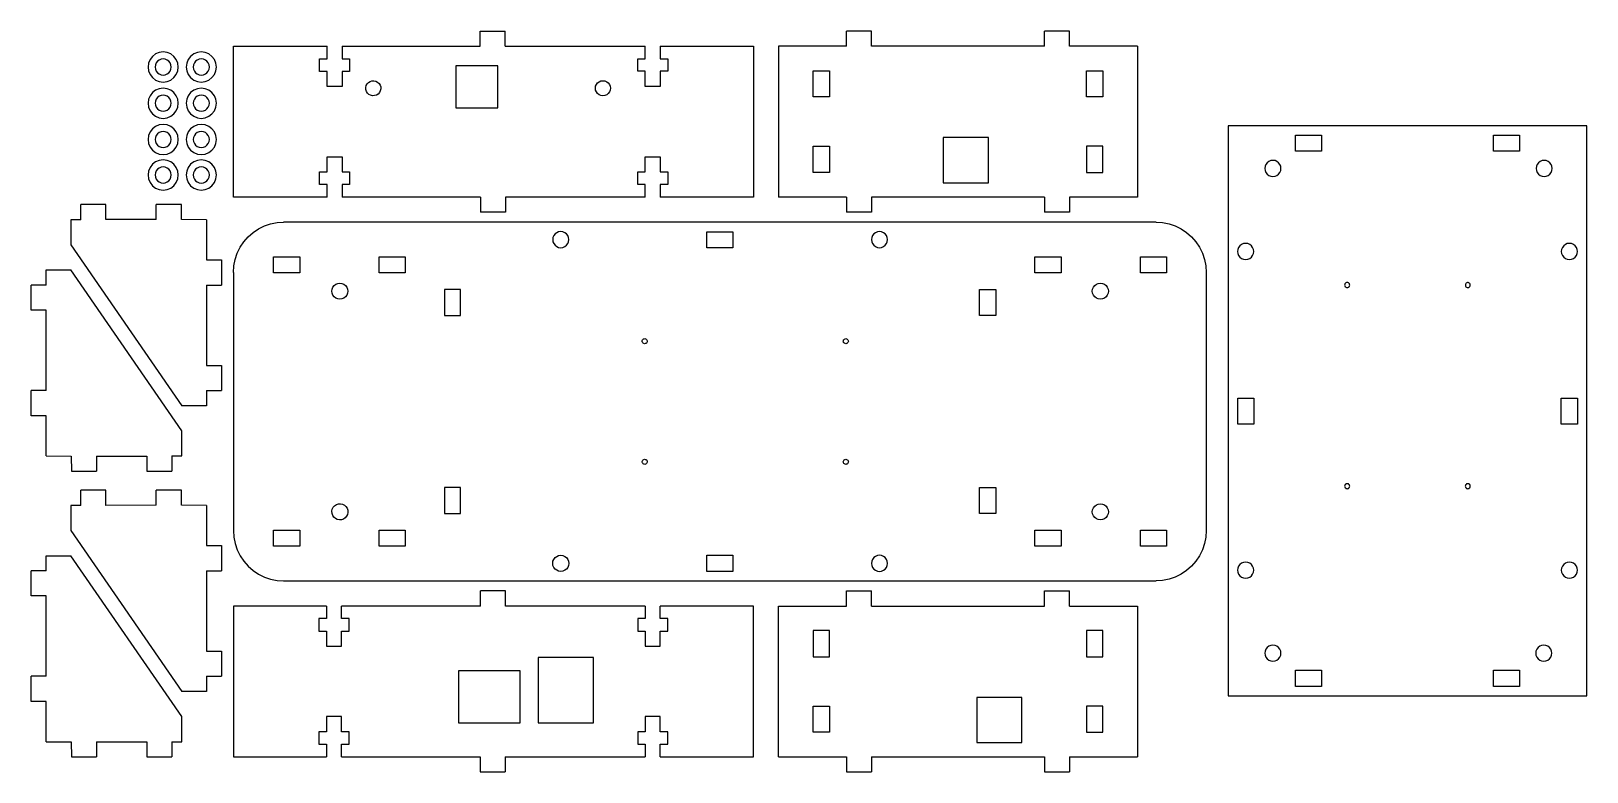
# Model space of a CAD drawing. Header units: metres. Extents: x 599 to 909, y -190 to -43.
import ezdxf

# ---------------------------------------------------------------- set-up
doc = ezdxf.new("R2010")
doc.units = ezdxf.units.M

msp = doc.modelspace()

# ---------------------------------------------------------------- linework, layer by layer
at = {"layer": 'Agrupar#27'}
for p, q in [((614.29, -77.02, 23.9), (609.29, -77.03, 23.9)), ((609.29, -80.03, 23.89), (609.29, -77.03, 23.9)), ((614.29, -80.02, 23.89), (614.29, -77.02, 23.9)), ((629.29, -77.02, 23.9), (624.29, -77.02, 23.9)), ((624.29, -80.02, 23.89), (624.29, -77.02, 23.9)), ((629.29, -80.02, 23.89), (629.29, -77.02, 23.9)), ((609.29, -80.03, 23.89), (607.29, -80.04, 23.89)), ((607.29, -80.04, 23.89), (607.29, -85.04, 23.89)), ((624.29, -80.02, 23.89), (614.29, -80.02, 23.89)), ((634.29, -80.04, 23.89), (629.29, -80.02, 23.89)), ((634.29, -80.04, 23.89), (634.29, -88.04, 23.89)), ((607.29, -85.04, 23.89), (629.39, -117.04, 23.89)), ((634.29, -88.04, 23.89), (637.29, -88.04, 23.89)), ((637.29, -88.04, 23.89), (637.29, -93.04, 23.89)), ((602.39, -90.04, 23.89), (607.29, -90.04, 23.89)), ((602.39, -93.05, 23.89), (602.39, -90.04, 23.89)), ((629.39, -122.04, 23.89), (607.29, -90.04, 23.89)), ((599.39, -98.05, 23.89), (599.39, -93.05, 23.89)), ((602.39, -93.05, 23.89), (599.39, -93.05, 23.89)), ((634.29, -93.04, 23.89), (634.29, -109.02, 23.89)), ((634.29, -93.04, 23.89), (637.29, -93.04, 23.89)), ((602.39, -98.05, 23.89), (599.39, -98.05, 23.89)), ((602.39, -114.04, 23.89), (602.39, -98.05, 23.89)), ((634.29, -109.02, 23.89), (637.29, -109.02, 23.89)), ((637.29, -109.02, 23.89), (637.29, -114.02, 23.89)), ((599.39, -119.04, 23.89), (599.39, -114.04, 23.89)), ((602.39, -114.04, 23.89), (599.39, -114.04, 23.89)), ((634.29, -114.02, 23.89), (634.29, -117.04, 23.89)), ((634.29, -114.02, 23.89), (637.29, -114.02, 23.89)), ((634.29, -117.04, 23.89), (629.39, -117.04, 23.89)), ((602.39, -119.04, 23.89), (599.39, -119.04, 23.89)), ((602.39, -127.04, 23.89), (602.39, -119.04, 23.89)), ((629.39, -127.04, 23.89), (629.39, -122.04, 23.89)), ((602.39, -127.04, 23.89), (607.39, -127.05, 23.89)), ((607.39, -127.05, 23.89), (607.4, -130.05, 23.9)), ((612.39, -127.05, 23.89), (622.39, -127.05, 23.89)), ((612.39, -127.05, 23.89), (612.4, -130.05, 23.9)), ((622.39, -127.05, 23.89), (622.4, -130.05, 23.9)), ((627.4, -127.04, 23.89), (629.39, -127.04, 23.89)), ((627.4, -127.04, 23.89), (627.4, -130.04, 23.9)), ((607.4, -130.05, 23.9), (612.4, -130.05, 23.9)), ((622.4, -130.05, 23.9), (627.4, -130.04, 23.9)), ((614.29, -133.86, 23.9), (609.29, -133.86, 23.9)), ((609.29, -136.86, 23.89), (609.29, -133.86, 23.9)), ((614.29, -136.86, 23.89), (614.29, -133.86, 23.9)), ((629.29, -133.85, 23.9), (624.29, -133.85, 23.9)), ((624.29, -136.85, 23.89), (624.29, -133.85, 23.9)), ((629.29, -136.85, 23.89), (629.29, -133.85, 23.9)), ((609.29, -136.86, 23.89), (607.29, -136.87, 23.89)), ((607.29, -136.87, 23.89), (607.29, -141.87, 23.89)), ((624.29, -136.85, 23.89), (614.29, -136.86, 23.89)), ((634.29, -136.87, 23.89), (629.29, -136.85, 23.89)), ((634.29, -136.87, 23.89), (634.29, -144.87, 23.89)), ((607.29, -141.87, 23.89), (629.39, -173.87, 23.89)), ((634.29, -144.87, 23.89), (637.29, -144.87, 23.89)), ((637.29, -144.87, 23.89), (637.29, -149.87, 23.89)), ((602.39, -146.87, 23.89), (607.29, -146.87, 23.89)), ((602.39, -149.89, 23.89), (602.39, -146.87, 23.89)), ((629.39, -178.87, 23.89), (607.29, -146.87, 23.89)), ((599.39, -154.89, 23.89), (599.39, -149.89, 23.89)), ((602.39, -149.89, 23.89), (599.39, -149.89, 23.89)), ((634.29, -149.87, 23.89), (634.29, -165.85, 23.89)), ((634.29, -149.87, 23.89), (637.29, -149.87, 23.89)), ((602.39, -154.89, 23.89), (599.39, -154.89, 23.89)), ((602.39, -170.87, 23.89), (602.39, -154.89, 23.89)), ((634.29, -165.85, 23.89), (637.29, -165.85, 23.89)), ((637.29, -165.85, 23.89), (637.29, -170.85, 23.89)), ((599.39, -175.87, 23.89), (599.39, -170.87, 23.89)), ((602.39, -170.87, 23.89), (599.39, -170.87, 23.89)), ((634.29, -170.85, 23.89), (634.29, -173.87, 23.89)), ((634.29, -170.85, 23.89), (637.29, -170.85, 23.89)), ((602.39, -175.87, 23.89), (599.39, -175.87, 23.89)), ((602.39, -183.87, 23.89), (602.39, -175.87, 23.89)), ((634.29, -173.87, 23.89), (629.39, -173.87, 23.89)), ((629.39, -183.87, 23.89), (629.39, -178.87, 23.89)), ((602.39, -183.87, 23.89), (607.39, -183.89, 23.89)), ((607.39, -183.89, 23.89), (607.4, -186.89, 23.9)), ((612.39, -183.89, 23.89), (622.39, -183.88, 23.89)), ((612.39, -183.89, 23.89), (612.4, -186.89, 23.9)), ((622.39, -183.88, 23.89), (622.4, -186.88, 23.9)), ((627.4, -183.88, 23.89), (629.39, -183.87, 23.89)), ((627.4, -183.88, 23.89), (627.4, -186.88, 23.9)), ((607.4, -186.89, 23.9), (612.4, -186.89, 23.9)), ((622.4, -186.88, 23.9), (627.4, -186.88, 23.9))]:
    msp.add_line(p, q, dxfattribs=at)
at = {"layer": 'Agrupar#30'}
for p, q in [((622.76, -48.89, 23.9), (622.66, -49.66, 23.9)), ((623.06, -48.16, 23.9), (622.76, -48.89, 23.9)), ((623.54, -47.54, 23.9), (623.06, -48.16, 23.9)), ((624.16, -47.06, 23.9), (623.54, -47.54, 23.9)), ((624.12, -49.25, 23.9), (624.06, -49.66, 23.9)), ((624.28, -48.86, 23.9), (624.12, -49.25, 23.9)), ((624.89, -46.77, 23.9), (624.16, -47.06, 23.9)), ((624.53, -48.53, 23.9), (624.28, -48.86, 23.9)), ((624.86, -48.28, 23.9), (624.53, -48.53, 23.9)), ((625.25, -48.12, 23.9), (624.86, -48.28, 23.9)), ((625.66, -46.66, 23.9), (624.89, -46.77, 23.9)), ((625.66, -48.06, 23.9), (625.25, -48.12, 23.9)), ((626.44, -46.77, 23.9), (625.66, -46.66, 23.9)), ((626.08, -48.12, 23.9), (625.66, -48.06, 23.9)), ((626.46, -48.28, 23.9), (626.08, -48.12, 23.9)), ((627.16, -47.06, 23.9), (626.44, -46.77, 23.9)), ((626.79, -48.53, 23.9), (626.46, -48.28, 23.9)), ((627.05, -48.86, 23.9), (626.79, -48.53, 23.9)), ((627.21, -49.25, 23.9), (627.05, -48.86, 23.9)), ((627.78, -47.54, 23.9), (627.16, -47.06, 23.9)), ((627.26, -49.66, 23.9), (627.21, -49.25, 23.9)), ((628.26, -48.16, 23.9), (627.78, -47.54, 23.9)), ((628.56, -48.89, 23.9), (628.26, -48.16, 23.9)), ((628.66, -49.66, 23.9), (628.56, -48.89, 23.9)), ((630.35, -48.89, 23.9), (630.25, -49.66, 23.9)), ((630.65, -48.16, 23.9), (630.35, -48.89, 23.9)), ((631.13, -47.54, 23.9), (630.65, -48.16, 23.9)), ((631.75, -47.06, 23.9), (631.13, -47.54, 23.9)), ((631.71, -49.25, 23.9), (631.65, -49.66, 23.9)), ((631.87, -48.86, 23.9), (631.71, -49.25, 23.9)), ((632.48, -46.77, 23.9), (631.75, -47.06, 23.9)), ((632.12, -48.53, 23.9), (631.87, -48.86, 23.9)), ((632.45, -48.28, 23.9), (632.12, -48.53, 23.9)), ((632.84, -48.12, 23.9), (632.45, -48.28, 23.9)), ((633.25, -46.66, 23.9), (632.48, -46.77, 23.9)), ((633.25, -48.06, 23.9), (632.84, -48.12, 23.9)), ((634.03, -46.77, 23.9), (633.25, -46.66, 23.9)), ((633.67, -48.12, 23.9), (633.25, -48.06, 23.9)), ((634.05, -48.28, 23.9), (633.67, -48.12, 23.9)), ((634.75, -47.06, 23.9), (634.03, -46.77, 23.9)), ((634.38, -48.53, 23.9), (634.05, -48.28, 23.9)), ((634.64, -48.86, 23.9), (634.38, -48.53, 23.9)), ((634.8, -49.25, 23.9), (634.64, -48.86, 23.9)), ((635.37, -47.54, 23.9), (634.75, -47.06, 23.9)), ((634.85, -49.66, 23.9), (634.8, -49.25, 23.9)), ((635.85, -48.16, 23.9), (635.37, -47.54, 23.9)), ((636.15, -48.89, 23.9), (635.85, -48.16, 23.9)), ((636.25, -49.66, 23.9), (636.15, -48.89, 23.9)), ((622.66, -49.66, 23.9), (622.76, -50.44, 23.9)), ((622.76, -50.44, 23.9), (623.06, -51.16, 23.9)), ((623.06, -51.16, 23.9), (623.54, -51.78, 23.9)), ((623.54, -51.78, 23.9), (624.16, -52.26, 23.9)), ((624.06, -49.66, 23.9), (624.12, -50.08, 23.9)), ((624.12, -50.08, 23.9), (624.28, -50.46, 23.9)), ((624.16, -52.26, 23.9), (624.89, -52.56, 23.9)), ((624.28, -50.46, 23.9), (624.53, -50.79, 23.9)), ((624.53, -50.79, 23.9), (624.86, -51.05, 23.9)), ((624.86, -51.05, 23.9), (625.25, -51.21, 23.9)), ((624.89, -52.56, 23.9), (625.66, -52.66, 23.9)), ((625.25, -51.21, 23.9), (625.66, -51.26, 23.9)), ((625.66, -51.26, 23.9), (626.08, -51.21, 23.9)), ((625.66, -52.66, 23.9), (626.44, -52.56, 23.9)), ((626.08, -51.21, 23.9), (626.46, -51.05, 23.9)), ((626.44, -52.56, 23.9), (627.16, -52.26, 23.9)), ((626.46, -51.05, 23.9), (626.79, -50.79, 23.9)), ((626.79, -50.79, 23.9), (627.05, -50.46, 23.9)), ((627.05, -50.46, 23.9), (627.21, -50.08, 23.9)), ((627.16, -52.26, 23.9), (627.78, -51.78, 23.9)), ((627.21, -50.08, 23.9), (627.26, -49.66, 23.9)), ((627.78, -51.78, 23.9), (628.26, -51.16, 23.9)), ((628.26, -51.16, 23.9), (628.56, -50.44, 23.9)), ((628.56, -50.44, 23.9), (628.66, -49.66, 23.9)), ((630.25, -49.66, 23.9), (630.35, -50.44, 23.9)), ((630.35, -50.44, 23.9), (630.65, -51.16, 23.9)), ((630.65, -51.16, 23.9), (631.13, -51.78, 23.9)), ((631.13, -51.78, 23.9), (631.75, -52.26, 23.9)), ((631.65, -49.66, 23.9), (631.71, -50.08, 23.9)), ((631.71, -50.08, 23.9), (631.87, -50.46, 23.9)), ((631.75, -52.26, 23.9), (632.48, -52.56, 23.9)), ((631.87, -50.46, 23.9), (632.12, -50.79, 23.9)), ((632.12, -50.79, 23.9), (632.45, -51.05, 23.9)), ((632.45, -51.05, 23.9), (632.84, -51.21, 23.9)), ((632.48, -52.56, 23.9), (633.25, -52.66, 23.9)), ((632.84, -51.21, 23.9), (633.25, -51.26, 23.9)), ((633.25, -51.26, 23.9), (633.67, -51.21, 23.9)), ((633.25, -52.66, 23.9), (634.03, -52.56, 23.9)), ((633.67, -51.21, 23.9), (634.05, -51.05, 23.9)), ((634.03, -52.56, 23.9), (634.75, -52.26, 23.9)), ((634.05, -51.05, 23.9), (634.38, -50.79, 23.9)), ((634.38, -50.79, 23.9), (634.64, -50.46, 23.9)), ((634.64, -50.46, 23.9), (634.8, -50.08, 23.9)), ((634.75, -52.26, 23.9), (635.37, -51.78, 23.9)), ((634.8, -50.08, 23.9), (634.85, -49.66, 23.9)), ((635.37, -51.78, 23.9), (635.85, -51.16, 23.9)), ((635.85, -51.16, 23.9), (636.15, -50.44, 23.9)), ((636.15, -50.44, 23.9), (636.25, -49.66, 23.9)), ((623.06, -55.37, 23.9), (622.76, -56.09, 23.9)), ((623.54, -54.75, 23.9), (623.06, -55.37, 23.9)), ((624.16, -54.27, 23.9), (623.54, -54.75, 23.9)), ((624.89, -53.97, 23.9), (624.16, -54.27, 23.9)), ((624.86, -55.48, 23.9), (624.53, -55.74, 23.9)), ((625.25, -55.32, 23.9), (624.86, -55.48, 23.9)), ((625.66, -53.87, 23.9), (624.89, -53.97, 23.9)), ((625.66, -55.27, 23.9), (625.25, -55.32, 23.9)), ((626.44, -53.97, 23.9), (625.66, -53.87, 23.9)), ((626.08, -55.32, 23.9), (625.66, -55.27, 23.9)), ((626.46, -55.48, 23.9), (626.08, -55.32, 23.9)), ((627.16, -54.27, 23.9), (626.44, -53.97, 23.9)), ((626.79, -55.74, 23.9), (626.46, -55.48, 23.9)), ((627.78, -54.75, 23.9), (627.16, -54.27, 23.9)), ((628.26, -55.37, 23.9), (627.78, -54.75, 23.9)), ((628.56, -56.09, 23.9), (628.26, -55.37, 23.9)), ((630.65, -55.37, 23.9), (630.35, -56.09, 23.9)), ((631.13, -54.75, 23.9), (630.65, -55.37, 23.9)), ((631.75, -54.27, 23.9), (631.13, -54.75, 23.9)), ((632.48, -53.97, 23.9), (631.75, -54.27, 23.9)), ((632.45, -55.48, 23.9), (632.12, -55.74, 23.9)), ((632.84, -55.32, 23.9), (632.45, -55.48, 23.9)), ((633.25, -53.87, 23.9), (632.48, -53.97, 23.9)), ((633.25, -55.27, 23.9), (632.84, -55.32, 23.9)), ((634.03, -53.97, 23.9), (633.25, -53.87, 23.9)), ((633.67, -55.32, 23.9), (633.25, -55.27, 23.9)), ((634.05, -55.48, 23.9), (633.67, -55.32, 23.9)), ((634.75, -54.27, 23.9), (634.03, -53.97, 23.9)), ((634.38, -55.74, 23.9), (634.05, -55.48, 23.9)), ((635.37, -54.75, 23.9), (634.75, -54.27, 23.9)), ((635.85, -55.37, 23.9), (635.37, -54.75, 23.9)), ((636.15, -56.09, 23.9), (635.85, -55.37, 23.9)), ((622.76, -56.09, 23.9), (622.66, -56.87, 23.9)), ((622.66, -56.87, 23.9), (622.76, -57.64, 23.9)), ((622.76, -57.64, 23.9), (623.06, -58.37, 23.9)), ((623.06, -58.37, 23.9), (623.54, -58.99, 23.9)), ((624.12, -56.45, 23.9), (624.06, -56.87, 23.9)), ((624.06, -56.87, 23.9), (624.12, -57.28, 23.9)), ((624.28, -56.07, 23.9), (624.12, -56.45, 23.9)), ((624.12, -57.28, 23.9), (624.28, -57.67, 23.9)), ((624.53, -55.74, 23.9), (624.28, -56.07, 23.9)), ((624.28, -57.67, 23.9), (624.53, -58, 23.9)), ((624.53, -58, 23.9), (624.86, -58.25, 23.9)), ((624.86, -58.25, 23.9), (625.25, -58.41, 23.9)), ((625.25, -58.41, 23.9), (625.66, -58.47, 23.9)), ((625.66, -58.47, 23.9), (626.08, -58.41, 23.9)), ((626.08, -58.41, 23.9), (626.46, -58.25, 23.9)), ((626.46, -58.25, 23.9), (626.79, -58, 23.9)), ((627.05, -56.07, 23.9), (626.79, -55.74, 23.9)), ((626.79, -58, 23.9), (627.05, -57.67, 23.9)), ((627.21, -56.45, 23.9), (627.05, -56.07, 23.9)), ((627.05, -57.67, 23.9), (627.21, -57.28, 23.9)), ((627.26, -56.87, 23.9), (627.21, -56.45, 23.9)), ((627.21, -57.28, 23.9), (627.26, -56.87, 23.9)), ((627.78, -58.99, 23.9), (628.26, -58.37, 23.9)), ((628.26, -58.37, 23.9), (628.56, -57.64, 23.9)), ((628.66, -56.87, 23.9), (628.56, -56.09, 23.9)), ((628.56, -57.64, 23.9), (628.66, -56.87, 23.9)), ((630.35, -56.09, 23.9), (630.25, -56.87, 23.9)), ((630.25, -56.87, 23.9), (630.35, -57.64, 23.9)), ((630.35, -57.64, 23.9), (630.65, -58.37, 23.9)), ((630.65, -58.37, 23.9), (631.13, -58.99, 23.9)), ((631.71, -56.45, 23.9), (631.65, -56.87, 23.9)), ((631.65, -56.87, 23.9), (631.71, -57.28, 23.9)), ((631.87, -56.07, 23.9), (631.71, -56.45, 23.9)), ((631.71, -57.28, 23.9), (631.87, -57.67, 23.9)), ((632.12, -55.74, 23.9), (631.87, -56.07, 23.9)), ((631.87, -57.67, 23.9), (632.12, -58, 23.9)), ((632.12, -58, 23.9), (632.45, -58.25, 23.9)), ((632.45, -58.25, 23.9), (632.84, -58.41, 23.9)), ((632.84, -58.41, 23.9), (633.25, -58.47, 23.9)), ((633.25, -58.47, 23.9), (633.67, -58.41, 23.9)), ((633.67, -58.41, 23.9), (634.05, -58.25, 23.9)), ((634.05, -58.25, 23.9), (634.38, -58, 23.9)), ((634.64, -56.07, 23.9), (634.38, -55.74, 23.9)), ((634.38, -58, 23.9), (634.64, -57.67, 23.9)), ((634.8, -56.45, 23.9), (634.64, -56.07, 23.9)), ((634.64, -57.67, 23.9), (634.8, -57.28, 23.9)), ((634.85, -56.87, 23.9), (634.8, -56.45, 23.9)), ((634.8, -57.28, 23.9), (634.85, -56.87, 23.9)), ((635.37, -58.99, 23.9), (635.85, -58.37, 23.9)), ((635.85, -58.37, 23.9), (636.15, -57.64, 23.9)), ((636.25, -56.87, 23.9), (636.15, -56.09, 23.9)), ((636.15, -57.64, 23.9), (636.25, -56.87, 23.9)), ((623.54, -58.99, 23.9), (624.16, -59.46, 23.9)), ((624.16, -61.49, 23.9), (623.54, -61.96, 23.9)), ((624.16, -59.46, 23.9), (624.89, -59.76, 23.9)), ((624.89, -61.19, 23.9), (624.16, -61.49, 23.9)), ((624.89, -59.76, 23.9), (625.66, -59.87, 23.9)), ((625.66, -61.08, 23.9), (624.89, -61.19, 23.9)), ((625.66, -59.87, 23.9), (626.44, -59.76, 23.9)), ((626.44, -61.19, 23.9), (625.66, -61.08, 23.9)), ((626.44, -59.76, 23.9), (627.16, -59.46, 23.9)), ((627.16, -61.49, 23.9), (626.44, -61.19, 23.9)), ((627.16, -59.46, 23.9), (627.78, -58.99, 23.9)), ((627.78, -61.96, 23.9), (627.16, -61.49, 23.9)), ((631.13, -58.99, 23.9), (631.75, -59.46, 23.9)), ((631.75, -61.49, 23.9), (631.13, -61.96, 23.9)), ((631.75, -59.46, 23.9), (632.48, -59.76, 23.9)), ((632.48, -61.19, 23.9), (631.75, -61.49, 23.9)), ((632.48, -59.76, 23.9), (633.25, -59.87, 23.9)), ((633.25, -61.08, 23.9), (632.48, -61.19, 23.9)), ((633.25, -59.87, 23.9), (634.03, -59.76, 23.9)), ((634.03, -61.19, 23.9), (633.25, -61.08, 23.9)), ((634.03, -59.76, 23.9), (634.75, -59.46, 23.9)), ((634.75, -61.49, 23.9), (634.03, -61.19, 23.9)), ((634.75, -59.46, 23.9), (635.37, -58.99, 23.9)), ((635.37, -61.96, 23.9), (634.75, -61.49, 23.9)), ((622.76, -63.31, 23.9), (622.66, -64.08, 23.9)), ((622.66, -64.08, 23.9), (622.76, -64.86, 23.9)), ((623.06, -62.58, 23.9), (622.76, -63.31, 23.9)), ((622.76, -64.86, 23.9), (623.06, -65.58, 23.9)), ((623.54, -61.96, 23.9), (623.06, -62.58, 23.9)), ((624.12, -63.67, 23.9), (624.06, -64.08, 23.9)), ((624.06, -64.08, 23.9), (624.12, -64.5, 23.9)), ((624.28, -63.28, 23.9), (624.12, -63.67, 23.9)), ((624.12, -64.5, 23.9), (624.28, -64.88, 23.9)), ((624.53, -62.95, 23.9), (624.28, -63.28, 23.9)), ((624.28, -64.88, 23.9), (624.53, -65.22, 23.9)), ((624.86, -62.7, 23.9), (624.53, -62.95, 23.9)), ((625.25, -62.54, 23.9), (624.86, -62.7, 23.9)), ((625.66, -62.48, 23.9), (625.25, -62.54, 23.9)), ((626.08, -62.54, 23.9), (625.66, -62.48, 23.9)), ((626.46, -62.7, 23.9), (626.08, -62.54, 23.9)), ((626.79, -62.95, 23.9), (626.46, -62.7, 23.9)), ((627.05, -63.28, 23.9), (626.79, -62.95, 23.9)), ((626.79, -65.22, 23.9), (627.05, -64.88, 23.9)), ((627.21, -63.67, 23.9), (627.05, -63.28, 23.9)), ((627.05, -64.88, 23.9), (627.21, -64.5, 23.9)), ((627.26, -64.08, 23.9), (627.21, -63.67, 23.9)), ((627.21, -64.5, 23.9), (627.26, -64.08, 23.9)), ((628.26, -62.58, 23.9), (627.78, -61.96, 23.9)), ((628.56, -63.31, 23.9), (628.26, -62.58, 23.9)), ((628.26, -65.58, 23.9), (628.56, -64.86, 23.9)), ((628.66, -64.08, 23.9), (628.56, -63.31, 23.9)), ((628.56, -64.86, 23.9), (628.66, -64.08, 23.9)), ((630.35, -63.31, 23.9), (630.25, -64.08, 23.9)), ((630.25, -64.08, 23.9), (630.35, -64.86, 23.9)), ((630.65, -62.58, 23.9), (630.35, -63.31, 23.9)), ((630.35, -64.86, 23.9), (630.65, -65.58, 23.9)), ((631.13, -61.96, 23.9), (630.65, -62.58, 23.9)), ((631.71, -63.67, 23.9), (631.65, -64.08, 23.9)), ((631.65, -64.08, 23.9), (631.71, -64.5, 23.9)), ((631.87, -63.28, 23.9), (631.71, -63.67, 23.9)), ((631.71, -64.5, 23.9), (631.87, -64.88, 23.9)), ((632.12, -62.95, 23.9), (631.87, -63.28, 23.9)), ((631.87, -64.88, 23.9), (632.12, -65.22, 23.9)), ((632.45, -62.7, 23.9), (632.12, -62.95, 23.9)), ((632.84, -62.54, 23.9), (632.45, -62.7, 23.9)), ((633.25, -62.48, 23.9), (632.84, -62.54, 23.9)), ((633.67, -62.54, 23.9), (633.25, -62.48, 23.9)), ((634.05, -62.7, 23.9), (633.67, -62.54, 23.9)), ((634.38, -62.95, 23.9), (634.05, -62.7, 23.9)), ((634.64, -63.28, 23.9), (634.38, -62.95, 23.9)), ((634.38, -65.22, 23.9), (634.64, -64.88, 23.9)), ((634.8, -63.67, 23.9), (634.64, -63.28, 23.9)), ((634.64, -64.88, 23.9), (634.8, -64.5, 23.9)), ((634.85, -64.08, 23.9), (634.8, -63.67, 23.9)), ((634.8, -64.5, 23.9), (634.85, -64.08, 23.9)), ((635.85, -62.58, 23.9), (635.37, -61.96, 23.9)), ((636.15, -63.31, 23.9), (635.85, -62.58, 23.9)), ((635.85, -65.58, 23.9), (636.15, -64.86, 23.9)), ((636.25, -64.08, 23.9), (636.15, -63.31, 23.9)), ((636.15, -64.86, 23.9), (636.25, -64.08, 23.9)), ((623.06, -65.58, 23.9), (623.54, -66.21, 23.9)), ((623.54, -66.21, 23.9), (624.16, -66.68, 23.9)), ((624.16, -66.68, 23.9), (624.89, -66.98, 23.9)), ((624.53, -65.22, 23.9), (624.86, -65.47, 23.9)), ((624.86, -65.47, 23.9), (625.25, -65.63, 23.9)), ((624.89, -66.98, 23.9), (625.66, -67.08, 23.9)), ((625.25, -65.63, 23.9), (625.66, -65.68, 23.9)), ((625.66, -65.68, 23.9), (626.08, -65.63, 23.9)), ((625.66, -67.08, 23.9), (626.44, -66.98, 23.9)), ((626.08, -65.63, 23.9), (626.46, -65.47, 23.9)), ((626.44, -66.98, 23.9), (627.16, -66.68, 23.9)), ((626.46, -65.47, 23.9), (626.79, -65.22, 23.9)), ((627.16, -66.68, 23.9), (627.78, -66.21, 23.9)), ((627.78, -66.21, 23.9), (628.26, -65.58, 23.9)), ((630.65, -65.58, 23.9), (631.13, -66.21, 23.9)), ((631.13, -66.21, 23.9), (631.75, -66.68, 23.9)), ((631.75, -66.68, 23.9), (632.48, -66.98, 23.9)), ((632.12, -65.22, 23.9), (632.45, -65.47, 23.9)), ((632.45, -65.47, 23.9), (632.84, -65.63, 23.9)), ((632.48, -66.98, 23.9), (633.25, -67.08, 23.9)), ((632.84, -65.63, 23.9), (633.25, -65.68, 23.9)), ((633.25, -65.68, 23.9), (633.67, -65.63, 23.9)), ((633.25, -67.08, 23.9), (634.03, -66.98, 23.9)), ((633.67, -65.63, 23.9), (634.05, -65.47, 23.9)), ((634.03, -66.98, 23.9), (634.75, -66.68, 23.9)), ((634.05, -65.47, 23.9), (634.38, -65.22, 23.9)), ((634.75, -66.68, 23.9), (635.37, -66.21, 23.9)), ((635.37, -66.21, 23.9), (635.85, -65.58, 23.9)), ((622.76, -70.37, 23.9), (622.66, -71.14, 23.9)), ((622.66, -71.14, 23.9), (622.76, -71.92, 23.9)), ((623.06, -69.64, 23.9), (622.76, -70.37, 23.9)), ((623.54, -69.02, 23.9), (623.06, -69.64, 23.9)), ((624.16, -68.55, 23.9), (623.54, -69.02, 23.9)), ((624.12, -70.73, 23.9), (624.06, -71.14, 23.9)), ((624.06, -71.14, 23.9), (624.12, -71.56, 23.9)), ((624.28, -70.34, 23.9), (624.12, -70.73, 23.9)), ((624.89, -68.25, 23.9), (624.16, -68.55, 23.9)), ((624.53, -70.01, 23.9), (624.28, -70.34, 23.9)), ((624.86, -69.76, 23.9), (624.53, -70.01, 23.9)), ((625.25, -69.6, 23.9), (624.86, -69.76, 23.9)), ((625.66, -68.14, 23.9), (624.89, -68.25, 23.9)), ((625.66, -69.54, 23.9), (625.25, -69.6, 23.9)), ((626.44, -68.25, 23.9), (625.66, -68.14, 23.9)), ((626.08, -69.6, 23.9), (625.66, -69.54, 23.9)), ((626.46, -69.76, 23.9), (626.08, -69.6, 23.9)), ((627.16, -68.55, 23.9), (626.44, -68.25, 23.9)), ((626.79, -70.01, 23.9), (626.46, -69.76, 23.9)), ((627.05, -70.34, 23.9), (626.79, -70.01, 23.9)), ((627.21, -70.73, 23.9), (627.05, -70.34, 23.9)), ((627.78, -69.02, 23.9), (627.16, -68.55, 23.9)), ((627.26, -71.14, 23.9), (627.21, -70.73, 23.9)), ((627.21, -71.56, 23.9), (627.26, -71.14, 23.9)), ((628.26, -69.64, 23.9), (627.78, -69.02, 23.9)), ((628.56, -70.37, 23.9), (628.26, -69.64, 23.9)), ((628.66, -71.14, 23.9), (628.56, -70.37, 23.9)), ((628.56, -71.92, 23.9), (628.66, -71.14, 23.9)), ((630.35, -70.37, 23.9), (630.25, -71.14, 23.9)), ((630.25, -71.14, 23.9), (630.35, -71.92, 23.9)), ((630.65, -69.64, 23.9), (630.35, -70.37, 23.9)), ((631.13, -69.02, 23.9), (630.65, -69.64, 23.9)), ((631.75, -68.55, 23.9), (631.13, -69.02, 23.9)), ((631.71, -70.73, 23.9), (631.65, -71.14, 23.9)), ((631.65, -71.14, 23.9), (631.71, -71.56, 23.9)), ((631.87, -70.34, 23.9), (631.71, -70.73, 23.9)), ((632.48, -68.25, 23.9), (631.75, -68.55, 23.9)), ((632.12, -70.01, 23.9), (631.87, -70.34, 23.9)), ((632.45, -69.76, 23.9), (632.12, -70.01, 23.9)), ((632.84, -69.6, 23.9), (632.45, -69.76, 23.9)), ((633.25, -68.14, 23.9), (632.48, -68.25, 23.9)), ((633.25, -69.54, 23.9), (632.84, -69.6, 23.9)), ((634.03, -68.25, 23.9), (633.25, -68.14, 23.9)), ((633.67, -69.6, 23.9), (633.25, -69.54, 23.9)), ((634.05, -69.76, 23.9), (633.67, -69.6, 23.9)), ((634.75, -68.55, 23.9), (634.03, -68.25, 23.9)), ((634.38, -70.01, 23.9), (634.05, -69.76, 23.9)), ((634.64, -70.34, 23.9), (634.38, -70.01, 23.9)), ((634.8, -70.73, 23.9), (634.64, -70.34, 23.9)), ((635.37, -69.02, 23.9), (634.75, -68.55, 23.9)), ((634.85, -71.14, 23.9), (634.8, -70.73, 23.9)), ((634.8, -71.56, 23.9), (634.85, -71.14, 23.9)), ((635.85, -69.64, 23.9), (635.37, -69.02, 23.9)), ((636.15, -70.37, 23.9), (635.85, -69.64, 23.9)), ((636.25, -71.14, 23.9), (636.15, -70.37, 23.9)), ((636.15, -71.92, 23.9), (636.25, -71.14, 23.9)), ((622.76, -71.92, 23.9), (623.06, -72.64, 23.9)), ((623.06, -72.64, 23.9), (623.54, -73.27, 23.9)), ((623.54, -73.27, 23.9), (624.16, -73.74, 23.9)), ((624.12, -71.56, 23.9), (624.28, -71.94, 23.9)), ((624.16, -73.74, 23.9), (624.89, -74.04, 23.9)), ((624.28, -71.94, 23.9), (624.53, -72.28, 23.9)), ((624.53, -72.28, 23.9), (624.86, -72.53, 23.9)), ((624.86, -72.53, 23.9), (625.25, -72.69, 23.9)), ((624.89, -74.04, 23.9), (625.66, -74.14, 23.9)), ((625.25, -72.69, 23.9), (625.66, -72.74, 23.9)), ((625.66, -72.74, 23.9), (626.08, -72.69, 23.9)), ((625.66, -74.14, 23.9), (626.44, -74.04, 23.9)), ((626.08, -72.69, 23.9), (626.46, -72.53, 23.9)), ((626.44, -74.04, 23.9), (627.16, -73.74, 23.9)), ((626.46, -72.53, 23.9), (626.79, -72.28, 23.9)), ((626.79, -72.28, 23.9), (627.05, -71.94, 23.9)), ((627.05, -71.94, 23.9), (627.21, -71.56, 23.9)), ((627.16, -73.74, 23.9), (627.78, -73.27, 23.9)), ((627.78, -73.27, 23.9), (628.26, -72.64, 23.9)), ((628.26, -72.64, 23.9), (628.56, -71.92, 23.9)), ((630.35, -71.92, 23.9), (630.65, -72.64, 23.9)), ((630.65, -72.64, 23.9), (631.13, -73.27, 23.9)), ((631.13, -73.27, 23.9), (631.75, -73.74, 23.9)), ((631.71, -71.56, 23.9), (631.87, -71.94, 23.9)), ((631.75, -73.74, 23.9), (632.48, -74.04, 23.9)), ((631.87, -71.94, 23.9), (632.12, -72.28, 23.9)), ((632.12, -72.28, 23.9), (632.45, -72.53, 23.9)), ((632.45, -72.53, 23.9), (632.84, -72.69, 23.9)), ((632.48, -74.04, 23.9), (633.25, -74.14, 23.9)), ((632.84, -72.69, 23.9), (633.25, -72.74, 23.9)), ((633.25, -72.74, 23.9), (633.67, -72.69, 23.9)), ((633.25, -74.14, 23.9), (634.03, -74.04, 23.9)), ((633.67, -72.69, 23.9), (634.05, -72.53, 23.9)), ((634.03, -74.04, 23.9), (634.75, -73.74, 23.9)), ((634.05, -72.53, 23.9), (634.38, -72.28, 23.9)), ((634.38, -72.28, 23.9), (634.64, -71.94, 23.9)), ((634.64, -71.94, 23.9), (634.8, -71.56, 23.9)), ((634.75, -73.74, 23.9), (635.37, -73.27, 23.9)), ((635.37, -73.27, 23.9), (635.85, -72.64, 23.9)), ((635.85, -72.64, 23.9), (636.15, -71.92, 23.9))]:
    msp.add_line(p, q, dxfattribs=at)
at = {"layer": 'Agrupar#32'}
for p, q in [((837.5, -61.34, 23.9), (837.5, -174.75, 23.9)), ((908.85, -61.34, 23.9), (837.5, -61.34, 23.9)), ((908.85, -174.75, 23.9), (908.85, -61.34, 23.9)), ((850.9, -66.43, 23.9), (850.9, -63.23, 23.9)), ((850.9, -63.23, 23.9), (856.09, -63.23, 23.9)), ((856.09, -63.23, 23.9), (856.09, -66.43, 23.9)), ((890.28, -63.23, 23.9), (895.47, -63.23, 23.9)), ((890.28, -66.43, 23.9), (890.28, -63.23, 23.9)), ((895.47, -63.23, 23.9), (895.47, -66.43, 23.9)), ((856.09, -66.43, 23.9), (850.9, -66.43, 23.9)), ((895.47, -66.43, 23.9), (890.28, -66.43, 23.9)), ((844.86, -69.41, 23.9), (844.81, -69.83, 23.9)), ((844.81, -69.83, 23.9), (844.86, -70.24, 23.9)), ((845.02, -69.03, 23.9), (844.86, -69.41, 23.9)), ((844.86, -70.24, 23.9), (845.02, -70.63, 23.9)), ((845.28, -68.7, 23.9), (845.02, -69.03, 23.9)), ((845.02, -70.63, 23.9), (845.28, -70.96, 23.9)), ((845.61, -68.44, 23.9), (845.28, -68.7, 23.9)), ((845.28, -70.96, 23.9), (845.61, -71.21, 23.9)), ((845.99, -68.28, 23.9), (845.61, -68.44, 23.9)), ((846.41, -68.23, 23.9), (845.99, -68.28, 23.9)), ((846.82, -68.28, 23.9), (846.41, -68.23, 23.9)), ((847.21, -68.44, 23.9), (846.82, -68.28, 23.9)), ((847.54, -68.7, 23.9), (847.21, -68.44, 23.9)), ((847.21, -71.21, 23.9), (847.54, -70.96, 23.9)), ((847.79, -69.03, 23.9), (847.54, -68.7, 23.9)), ((847.54, -70.96, 23.9), (847.79, -70.63, 23.9)), ((847.95, -69.41, 23.9), (847.79, -69.03, 23.9)), ((847.79, -70.63, 23.9), (847.95, -70.24, 23.9)), ((848.01, -69.83, 23.9), (847.95, -69.41, 23.9)), ((847.95, -70.24, 23.9), (848.01, -69.83, 23.9)), ((898.81, -69.41, 23.9), (898.75, -69.83, 23.9)), ((898.75, -69.83, 23.9), (898.81, -70.24, 23.9)), ((898.97, -69.03, 23.9), (898.81, -69.41, 23.9)), ((898.81, -70.24, 23.9), (898.97, -70.63, 23.9)), ((899.22, -68.7, 23.9), (898.97, -69.03, 23.9)), ((898.97, -70.63, 23.9), (899.22, -70.96, 23.9)), ((899.55, -68.44, 23.9), (899.22, -68.7, 23.9)), ((899.22, -70.96, 23.9), (899.55, -71.21, 23.9)), ((899.94, -68.28, 23.9), (899.55, -68.44, 23.9)), ((900.35, -68.23, 23.9), (899.94, -68.28, 23.9)), ((900.77, -68.28, 23.9), (900.35, -68.23, 23.9)), ((901.15, -68.44, 23.9), (900.77, -68.28, 23.9)), ((901.48, -68.7, 23.9), (901.15, -68.44, 23.9)), ((901.15, -71.21, 23.9), (901.48, -70.96, 23.9)), ((901.74, -69.03, 23.9), (901.48, -68.7, 23.9)), ((901.48, -70.96, 23.9), (901.74, -70.63, 23.9)), ((901.9, -69.41, 23.9), (901.74, -69.03, 23.9)), ((901.74, -70.63, 23.9), (901.9, -70.24, 23.9)), ((901.95, -69.83, 23.9), (901.9, -69.41, 23.9)), ((901.9, -70.24, 23.9), (901.95, -69.83, 23.9)), ((845.61, -71.21, 23.9), (845.99, -71.37, 23.9)), ((845.99, -71.37, 23.9), (846.41, -71.43, 23.9)), ((846.41, -71.43, 23.9), (846.82, -71.37, 23.9)), ((846.82, -71.37, 23.9), (847.21, -71.21, 23.9)), ((899.55, -71.21, 23.9), (899.94, -71.37, 23.9)), ((899.94, -71.37, 23.9), (900.35, -71.43, 23.9)), ((900.35, -71.43, 23.9), (900.77, -71.37, 23.9)), ((900.77, -71.37, 23.9), (901.15, -71.21, 23.9)), ((839.43, -85.93, 23.9), (839.38, -86.34, 23.9)), ((839.38, -86.34, 23.9), (839.43, -86.76, 23.9)), ((839.59, -85.54, 23.9), (839.43, -85.93, 23.9)), ((839.85, -85.21, 23.9), (839.59, -85.54, 23.9)), ((840.18, -84.96, 23.9), (839.85, -85.21, 23.9)), ((840.56, -84.8, 23.9), (840.18, -84.96, 23.9)), ((840.98, -84.74, 23.9), (840.56, -84.8, 23.9)), ((841.39, -84.8, 23.9), (840.98, -84.74, 23.9)), ((841.78, -84.96, 23.9), (841.39, -84.8, 23.9)), ((842.11, -85.21, 23.9), (841.78, -84.96, 23.9)), ((842.36, -85.54, 23.9), (842.11, -85.21, 23.9)), ((842.52, -85.93, 23.9), (842.36, -85.54, 23.9)), ((842.58, -86.34, 23.9), (842.52, -85.93, 23.9)), ((842.52, -86.76, 23.9), (842.58, -86.34, 23.9)), ((903.83, -85.93, 23.9), (903.77, -86.34, 23.9)), ((903.77, -86.34, 23.9), (903.83, -86.76, 23.9)), ((903.99, -85.54, 23.9), (903.83, -85.93, 23.9)), ((904.24, -85.21, 23.9), (903.99, -85.54, 23.9)), ((904.57, -84.96, 23.9), (904.24, -85.21, 23.9)), ((904.96, -84.8, 23.9), (904.57, -84.96, 23.9)), ((905.37, -84.74, 23.9), (904.96, -84.8, 23.9)), ((905.79, -84.8, 23.9), (905.37, -84.74, 23.9)), ((906.17, -84.96, 23.9), (905.79, -84.8, 23.9)), ((906.5, -85.21, 23.9), (906.17, -84.96, 23.9)), ((906.76, -85.54, 23.9), (906.5, -85.21, 23.9)), ((906.92, -85.93, 23.9), (906.76, -85.54, 23.9)), ((906.97, -86.34, 23.9), (906.92, -85.93, 23.9)), ((906.92, -86.76, 23.9), (906.97, -86.34, 23.9)), ((839.43, -86.76, 23.9), (839.59, -87.14, 23.9)), ((839.59, -87.14, 23.9), (839.85, -87.48, 23.9)), ((839.85, -87.48, 23.9), (840.18, -87.73, 23.9)), ((840.18, -87.73, 23.9), (840.56, -87.89, 23.9)), ((840.56, -87.89, 23.9), (840.98, -87.94, 23.9)), ((840.98, -87.94, 23.9), (841.39, -87.89, 23.9)), ((841.39, -87.89, 23.9), (841.78, -87.73, 23.9)), ((841.78, -87.73, 23.9), (842.11, -87.48, 23.9)), ((842.11, -87.48, 23.9), (842.36, -87.14, 23.9)), ((842.36, -87.14, 23.9), (842.52, -86.76, 23.9)), ((903.83, -86.76, 23.9), (903.99, -87.14, 23.9)), ((903.99, -87.14, 23.9), (904.24, -87.48, 23.9)), ((904.24, -87.48, 23.9), (904.57, -87.73, 23.9)), ((904.57, -87.73, 23.9), (904.96, -87.89, 23.9)), ((904.96, -87.89, 23.9), (905.37, -87.94, 23.9)), ((905.37, -87.94, 23.9), (905.79, -87.89, 23.9)), ((905.79, -87.89, 23.9), (906.17, -87.73, 23.9)), ((906.17, -87.73, 23.9), (906.5, -87.48, 23.9)), ((906.5, -87.48, 23.9), (906.76, -87.14, 23.9)), ((906.76, -87.14, 23.9), (906.92, -86.76, 23.9)), ((860.74, -92.8, 23.9), (860.69, -92.92, 23.9)), ((860.82, -92.69, 23.9), (860.74, -92.8, 23.9)), ((860.92, -92.61, 23.9), (860.82, -92.69, 23.9)), ((861.05, -92.56, 23.9), (860.92, -92.61, 23.9)), ((861.17, -92.55, 23.9), (861.05, -92.56, 23.9)), ((861.3, -92.56, 23.9), (861.17, -92.55, 23.9)), ((861.42, -92.61, 23.9), (861.3, -92.56, 23.9)), ((861.53, -92.69, 23.9), (861.42, -92.61, 23.9)), ((861.61, -92.8, 23.9), (861.53, -92.69, 23.9)), ((861.66, -92.92, 23.9), (861.61, -92.8, 23.9)), ((884.76, -92.77, 23.9), (884.7, -92.88, 23.9)), ((884.85, -92.67, 23.9), (884.76, -92.77, 23.9)), ((884.95, -92.6, 23.9), (884.85, -92.67, 23.9)), ((885.08, -92.56, 23.9), (884.95, -92.6, 23.9)), ((885.21, -92.55, 23.9), (885.08, -92.56, 23.9)), ((885.34, -92.57, 23.9), (885.21, -92.55, 23.9)), ((885.45, -92.63, 23.9), (885.34, -92.57, 23.9)), ((885.55, -92.72, 23.9), (885.45, -92.63, 23.9)), ((885.62, -92.83, 23.9), (885.55, -92.72, 23.9)), ((885.67, -92.95, 23.9), (885.62, -92.83, 23.9)), ((860.69, -92.92, 23.9), (860.67, -93.05, 23.9)), ((860.67, -93.05, 23.9), (860.69, -93.18, 23.9)), ((860.69, -93.18, 23.9), (860.74, -93.3, 23.9)), ((860.74, -93.3, 23.9), (860.82, -93.4, 23.9)), ((860.82, -93.4, 23.9), (860.92, -93.48, 23.9)), ((860.92, -93.48, 23.9), (861.05, -93.53, 23.9)), ((861.05, -93.53, 23.9), (861.17, -93.55, 23.9)), ((861.17, -93.55, 23.9), (861.3, -93.53, 23.9)), ((861.3, -93.53, 23.9), (861.42, -93.48, 23.9)), ((861.42, -93.48, 23.9), (861.53, -93.4, 23.9)), ((861.53, -93.4, 23.9), (861.61, -93.3, 23.9)), ((861.61, -93.3, 23.9), (861.66, -93.18, 23.9)), ((861.67, -93.05, 23.9), (861.66, -92.92, 23.9)), ((861.66, -93.18, 23.9), (861.67, -93.05, 23.9)), ((884.7, -92.88, 23.9), (884.68, -93.01, 23.9)), ((884.68, -93.01, 23.9), (884.68, -93.14, 23.9)), ((884.68, -93.14, 23.9), (884.73, -93.27, 23.9)), ((884.73, -93.27, 23.9), (884.8, -93.37, 23.9)), ((884.8, -93.37, 23.9), (884.9, -93.46, 23.9)), ((884.9, -93.46, 23.9), (885.01, -93.52, 23.9)), ((885.01, -93.52, 23.9), (885.14, -93.54, 23.9)), ((885.14, -93.54, 23.9), (885.27, -93.54, 23.9)), ((885.27, -93.54, 23.9), (885.4, -93.49, 23.9)), ((885.4, -93.49, 23.9), (885.5, -93.42, 23.9)), ((885.5, -93.42, 23.9), (885.59, -93.32, 23.9)), ((885.59, -93.32, 23.9), (885.65, -93.21, 23.9)), ((885.65, -93.21, 23.9), (885.67, -93.08, 23.9)), ((885.67, -93.08, 23.9), (885.67, -92.95, 23.9)), ((839.4, -115.51, 23.9), (842.6, -115.51, 23.9)), ((839.4, -120.71, 23.9), (839.4, -115.51, 23.9)), ((842.6, -115.51, 23.9), (842.6, -120.71, 23.9)), ((903.77, -120.71, 23.9), (903.77, -115.51, 23.9)), ((903.77, -115.51, 23.9), (906.97, -115.51, 23.9)), ((906.97, -115.51, 23.9), (906.97, -120.71, 23.9)), ((842.6, -120.71, 23.9), (839.4, -120.71, 23.9)), ((906.97, -120.71, 23.9), (903.77, -120.71, 23.9)), ((860.69, -132.92, 23.9), (860.67, -133.05, 23.9)), ((860.67, -133.05, 23.9), (860.69, -133.18, 23.9)), ((860.74, -132.8, 23.9), (860.69, -132.92, 23.9)), ((860.82, -132.69, 23.9), (860.74, -132.8, 23.9)), ((860.92, -132.61, 23.9), (860.82, -132.69, 23.9)), ((861.05, -132.56, 23.9), (860.92, -132.61, 23.9)), ((861.17, -132.55, 23.9), (861.05, -132.56, 23.9)), ((861.3, -132.56, 23.9), (861.17, -132.55, 23.9)), ((861.42, -132.61, 23.9), (861.3, -132.56, 23.9)), ((861.53, -132.69, 23.9), (861.42, -132.61, 23.9)), ((861.61, -132.8, 23.9), (861.53, -132.69, 23.9)), ((861.66, -132.92, 23.9), (861.61, -132.8, 23.9)), ((861.67, -133.05, 23.9), (861.66, -132.92, 23.9)), ((861.66, -133.18, 23.9), (861.67, -133.05, 23.9)), ((884.69, -132.92, 23.9), (884.67, -133.05, 23.9)), ((884.67, -133.05, 23.9), (884.69, -133.18, 23.9)), ((884.74, -132.8, 23.9), (884.69, -132.92, 23.9)), ((884.82, -132.69, 23.9), (884.74, -132.8, 23.9)), ((884.92, -132.61, 23.9), (884.82, -132.69, 23.9)), ((885.05, -132.56, 23.9), (884.92, -132.61, 23.9)), ((885.17, -132.55, 23.9), (885.05, -132.56, 23.9)), ((885.3, -132.56, 23.9), (885.17, -132.55, 23.9)), ((885.42, -132.61, 23.9), (885.3, -132.56, 23.9)), ((885.53, -132.69, 23.9), (885.42, -132.61, 23.9)), ((885.61, -132.8, 23.9), (885.53, -132.69, 23.9)), ((885.66, -132.92, 23.9), (885.61, -132.8, 23.9)), ((885.67, -133.05, 23.9), (885.66, -132.92, 23.9)), ((885.66, -133.18, 23.9), (885.67, -133.05, 23.9)), ((860.69, -133.18, 23.9), (860.74, -133.3, 23.9)), ((860.74, -133.3, 23.9), (860.82, -133.4, 23.9)), ((860.82, -133.4, 23.9), (860.92, -133.48, 23.9)), ((860.92, -133.48, 23.9), (861.05, -133.53, 23.9)), ((861.05, -133.53, 23.9), (861.17, -133.55, 23.9)), ((861.17, -133.55, 23.9), (861.3, -133.53, 23.9)), ((861.3, -133.53, 23.9), (861.42, -133.48, 23.9)), ((861.42, -133.48, 23.9), (861.53, -133.4, 23.9)), ((861.53, -133.4, 23.9), (861.61, -133.3, 23.9)), ((861.61, -133.3, 23.9), (861.66, -133.18, 23.9)), ((884.69, -133.18, 23.9), (884.74, -133.3, 23.9)), ((884.74, -133.3, 23.9), (884.82, -133.4, 23.9)), ((884.82, -133.4, 23.9), (884.92, -133.48, 23.9)), ((884.92, -133.48, 23.9), (885.05, -133.53, 23.9)), ((885.05, -133.53, 23.9), (885.17, -133.55, 23.9)), ((885.17, -133.55, 23.9), (885.3, -133.53, 23.9)), ((885.3, -133.53, 23.9), (885.42, -133.48, 23.9)), ((885.42, -133.48, 23.9), (885.53, -133.4, 23.9)), ((885.53, -133.4, 23.9), (885.61, -133.3, 23.9)), ((885.61, -133.3, 23.9), (885.66, -133.18, 23.9)), ((840.18, -148.36, 23.9), (839.85, -148.62, 23.9)), ((840.56, -148.2, 23.9), (840.18, -148.36, 23.9)), ((840.98, -148.15, 23.9), (840.56, -148.2, 23.9)), ((841.39, -148.2, 23.9), (840.98, -148.15, 23.9)), ((841.78, -148.36, 23.9), (841.39, -148.2, 23.9)), ((842.11, -148.62, 23.9), (841.78, -148.36, 23.9)), ((904.57, -148.36, 23.9), (904.24, -148.62, 23.9)), ((904.96, -148.2, 23.9), (904.57, -148.36, 23.9)), ((905.37, -148.15, 23.9), (904.96, -148.2, 23.9)), ((905.79, -148.2, 23.9), (905.37, -148.15, 23.9)), ((906.17, -148.36, 23.9), (905.79, -148.2, 23.9)), ((906.5, -148.62, 23.9), (906.17, -148.36, 23.9)), ((839.43, -149.33, 23.9), (839.38, -149.75, 23.9)), ((839.38, -149.75, 23.9), (839.43, -150.16, 23.9)), ((839.59, -148.95, 23.9), (839.43, -149.33, 23.9)), ((839.43, -150.16, 23.9), (839.59, -150.55, 23.9)), ((839.85, -148.62, 23.9), (839.59, -148.95, 23.9)), ((839.59, -150.55, 23.9), (839.85, -150.88, 23.9)), ((839.85, -150.88, 23.9), (840.18, -151.13, 23.9)), ((840.18, -151.13, 23.9), (840.56, -151.29, 23.9)), ((840.56, -151.29, 23.9), (840.98, -151.35, 23.9)), ((840.98, -151.35, 23.9), (841.39, -151.29, 23.9)), ((841.39, -151.29, 23.9), (841.78, -151.13, 23.9)), ((841.78, -151.13, 23.9), (842.11, -150.88, 23.9)), ((842.36, -148.95, 23.9), (842.11, -148.62, 23.9)), ((842.11, -150.88, 23.9), (842.36, -150.55, 23.9)), ((842.52, -149.33, 23.9), (842.36, -148.95, 23.9)), ((842.36, -150.55, 23.9), (842.52, -150.16, 23.9)), ((842.58, -149.75, 23.9), (842.52, -149.33, 23.9)), ((842.52, -150.16, 23.9), (842.58, -149.75, 23.9)), ((903.83, -149.33, 23.9), (903.77, -149.75, 23.9)), ((903.77, -149.75, 23.9), (903.83, -150.16, 23.9)), ((903.99, -148.95, 23.9), (903.83, -149.33, 23.9)), ((903.83, -150.16, 23.9), (903.99, -150.55, 23.9)), ((904.24, -148.62, 23.9), (903.99, -148.95, 23.9)), ((903.99, -150.55, 23.9), (904.24, -150.88, 23.9)), ((904.24, -150.88, 23.9), (904.57, -151.13, 23.9)), ((904.57, -151.13, 23.9), (904.96, -151.29, 23.9)), ((904.96, -151.29, 23.9), (905.37, -151.35, 23.9)), ((905.37, -151.35, 23.9), (905.79, -151.29, 23.9)), ((905.79, -151.29, 23.9), (906.17, -151.13, 23.9)), ((906.17, -151.13, 23.9), (906.5, -150.88, 23.9)), ((906.76, -148.95, 23.9), (906.5, -148.62, 23.9)), ((906.5, -150.88, 23.9), (906.76, -150.55, 23.9)), ((906.92, -149.33, 23.9), (906.76, -148.95, 23.9)), ((906.76, -150.55, 23.9), (906.92, -150.16, 23.9)), ((906.97, -149.75, 23.9), (906.92, -149.33, 23.9)), ((906.92, -150.16, 23.9), (906.97, -149.75, 23.9)), ((844.86, -165.85, 23.9), (844.81, -166.26, 23.9)), ((844.81, -166.26, 23.9), (844.86, -166.68, 23.9)), ((845.02, -165.46, 23.9), (844.86, -165.85, 23.9)), ((844.86, -166.68, 23.9), (845.02, -167.06, 23.9)), ((845.28, -165.13, 23.9), (845.02, -165.46, 23.9)), ((845.02, -167.06, 23.9), (845.28, -167.4, 23.9)), ((845.61, -164.88, 23.9), (845.28, -165.13, 23.9)), ((845.99, -164.72, 23.9), (845.61, -164.88, 23.9)), ((846.41, -164.66, 23.9), (845.99, -164.72, 23.9)), ((846.82, -164.72, 23.9), (846.41, -164.66, 23.9)), ((847.21, -164.88, 23.9), (846.82, -164.72, 23.9)), ((847.54, -165.13, 23.9), (847.21, -164.88, 23.9)), ((847.79, -165.46, 23.9), (847.54, -165.13, 23.9)), ((847.54, -167.4, 23.9), (847.79, -167.06, 23.9)), ((847.95, -165.85, 23.9), (847.79, -165.46, 23.9)), ((847.79, -167.06, 23.9), (847.95, -166.68, 23.9)), ((848.01, -166.26, 23.9), (847.95, -165.85, 23.9)), ((847.95, -166.68, 23.9), (848.01, -166.26, 23.9)), ((898.73, -165.85, 23.9), (898.67, -166.26, 23.9)), ((898.67, -166.26, 23.9), (898.73, -166.68, 23.9)), ((898.89, -165.46, 23.9), (898.73, -165.85, 23.9)), ((898.73, -166.68, 23.9), (898.89, -167.06, 23.9)), ((899.14, -165.13, 23.9), (898.89, -165.46, 23.9)), ((898.89, -167.06, 23.9), (899.14, -167.4, 23.9)), ((899.47, -164.88, 23.9), (899.14, -165.13, 23.9)), ((899.86, -164.72, 23.9), (899.47, -164.88, 23.9)), ((900.27, -164.66, 23.9), (899.86, -164.72, 23.9)), ((900.69, -164.72, 23.9), (900.27, -164.66, 23.9)), ((901.07, -164.88, 23.9), (900.69, -164.72, 23.9)), ((901.4, -165.13, 23.9), (901.07, -164.88, 23.9)), ((901.66, -165.46, 23.9), (901.4, -165.13, 23.9)), ((901.4, -167.4, 23.9), (901.66, -167.06, 23.9)), ((901.82, -165.85, 23.9), (901.66, -165.46, 23.9)), ((901.66, -167.06, 23.9), (901.82, -166.68, 23.9)), ((901.87, -166.26, 23.9), (901.82, -165.85, 23.9)), ((901.82, -166.68, 23.9), (901.87, -166.26, 23.9)), ((845.28, -167.4, 23.9), (845.61, -167.65, 23.9)), ((845.61, -167.65, 23.9), (845.99, -167.81, 23.9)), ((845.99, -167.81, 23.9), (846.41, -167.86, 23.9)), ((846.41, -167.86, 23.9), (846.82, -167.81, 23.9)), ((846.82, -167.81, 23.9), (847.21, -167.65, 23.9)), ((847.21, -167.65, 23.9), (847.54, -167.4, 23.9)), ((850.9, -172.86, 23.9), (850.9, -169.66, 23.9)), ((850.9, -169.66, 23.9), (856.09, -169.66, 23.9)), ((856.09, -169.66, 23.9), (856.09, -172.86, 23.9)), ((890.28, -169.66, 23.9), (895.47, -169.66, 23.9)), ((890.28, -172.86, 23.9), (890.28, -169.66, 23.9)), ((895.47, -169.66, 23.9), (895.47, -172.86, 23.9)), ((899.14, -167.4, 23.9), (899.47, -167.65, 23.9)), ((899.47, -167.65, 23.9), (899.86, -167.81, 23.9)), ((899.86, -167.81, 23.9), (900.27, -167.86, 23.9)), ((900.27, -167.86, 23.9), (900.69, -167.81, 23.9)), ((900.69, -167.81, 23.9), (901.07, -167.65, 23.9)), ((901.07, -167.65, 23.9), (901.4, -167.4, 23.9)), ((856.09, -172.86, 23.9), (850.9, -172.86, 23.9)), ((895.47, -172.86, 23.9), (890.28, -172.86, 23.9)), ((837.5, -174.75, 23.9), (908.85, -174.75, 23.9))]:
    msp.add_line(p, q, dxfattribs=at)
at = {"layer": 'Layer0'}
for p, q in [((688.72, -42.52, 23.9), (693.72, -42.52, 23.9)), ((688.72, -45.52, 23.9), (688.72, -42.52, 23.9)), ((693.72, -45.52, 23.9), (693.72, -42.52, 23.9)), ((761.57, -45.52, 23.9), (761.57, -42.52, 23.9)), ((766.57, -42.52, 23.9), (761.57, -42.52, 23.9)), ((766.57, -45.52, 23.9), (766.57, -42.52, 23.9)), ((800.95, -45.52, 23.9), (800.95, -42.52, 23.9)), ((805.95, -42.52, 23.9), (800.95, -42.52, 23.9)), ((805.95, -45.52, 23.9), (805.95, -42.52, 23.9)), ((639.63, -45.52, 23.9), (658.25, -45.53, 23.9)), ((639.63, -75.52, 23.9), (639.63, -45.52, 23.9)), ((658.25, -48.03, 23.9), (658.25, -45.53, 23.9)), ((661.25, -45.53, 23.9), (688.72, -45.52, 23.9)), ((661.25, -45.53, 23.9), (661.25, -48.03, 23.9)), ((693.72, -45.52, 23.9), (721.55, -45.52, 23.9)), ((721.55, -48.02, 23.9), (721.55, -45.52, 23.9)), ((724.55, -45.52, 23.9), (724.55, -48.02, 23.9)), ((724.55, -45.52, 23.9), (743.07, -45.52, 23.9)), ((743.07, -45.52, 23.9), (743.07, -75.52, 23.9)), ((748.07, -45.52, 23.9), (748.07, -75.52, 23.9)), ((761.57, -45.52, 23.9), (748.07, -45.52, 23.9)), ((800.95, -45.52, 23.9), (766.57, -45.52, 23.9)), ((819.44, -45.52, 23.9), (805.95, -45.52, 23.9)), ((819.44, -45.52, 23.9), (819.44, -75.52, 23.9)), ((656.75, -50.53, 23.9), (656.75, -48.03, 23.9)), ((656.75, -48.03, 23.9), (658.25, -48.03, 23.9)), ((661.25, -48.03, 23.9), (662.75, -48.03, 23.9)), ((662.75, -48.03, 23.9), (662.75, -50.53, 23.9)), ((683.86, -49.42, 23.9), (683.86, -57.75, 23.9)), ((692.2, -49.42, 23.9), (683.86, -49.42, 23.9)), ((692.2, -57.75, 23.9), (692.2, -49.42, 23.9)), ((720.05, -50.52, 23.9), (720.05, -48.02, 23.9)), ((720.05, -48.02, 23.9), (721.55, -48.02, 23.9)), ((724.55, -48.02, 23.9), (726.05, -48.02, 23.9)), ((726.05, -48.02, 23.9), (726.05, -50.52, 23.9)), ((658.25, -50.53, 23.9), (656.75, -50.53, 23.9)), ((658.25, -53.53, 23.9), (658.25, -50.53, 23.9)), ((662.75, -50.53, 23.9), (661.25, -50.53, 23.9)), ((661.25, -50.53, 23.9), (661.25, -53.53, 23.9)), ((666.49, -52.73, 23.9), (666.82, -52.52, 23.9)), ((666.82, -52.52, 23.9), (667.2, -52.4, 23.9)), ((667.2, -52.4, 23.9), (667.59, -52.39, 23.9)), ((667.59, -52.39, 23.9), (667.97, -52.48, 23.9)), ((667.97, -52.48, 23.9), (668.32, -52.66, 23.9)), ((712.07, -52.82, 23.9), (712.38, -52.58, 23.9)), ((712.38, -52.58, 23.9), (712.74, -52.43, 23.9)), ((712.74, -52.43, 23.9), (713.13, -52.38, 23.9)), ((713.13, -52.38, 23.9), (713.52, -52.43, 23.9)), ((713.52, -52.43, 23.9), (713.88, -52.58, 23.9)), ((713.88, -52.58, 23.9), (714.19, -52.82, 23.9)), ((721.55, -50.52, 23.9), (720.05, -50.52, 23.9)), ((721.55, -53.52, 23.9), (721.55, -50.52, 23.9)), ((724.55, -50.52, 23.9), (724.55, -53.52, 23.9)), ((726.05, -50.52, 23.9), (724.55, -50.52, 23.9)), ((754.97, -50.42, 23.9), (758.17, -50.42, 23.9)), ((754.97, -55.62, 23.9), (754.97, -50.42, 23.9)), ((758.17, -50.42, 23.9), (758.17, -55.62, 23.9)), ((809.34, -50.42, 23.9), (812.54, -50.42, 23.9)), ((809.34, -55.62, 23.9), (809.34, -50.42, 23.9)), ((812.54, -50.42, 23.9), (812.54, -55.62, 23.9)), ((661.25, -53.53, 23.9), (658.25, -53.53, 23.9)), ((665.95, -53.74, 23.9), (666.04, -53.36, 23.9)), ((665.97, -54.13, 23.9), (665.95, -53.74, 23.9)), ((666.08, -54.51, 23.9), (665.97, -54.13, 23.9)), ((666.04, -53.36, 23.9), (666.22, -53.02, 23.9)), ((666.29, -54.84, 23.9), (666.08, -54.51, 23.9)), ((666.22, -53.02, 23.9), (666.49, -52.73, 23.9)), ((666.58, -55.11, 23.9), (666.29, -54.84, 23.9)), ((666.93, -55.29, 23.9), (666.58, -55.11, 23.9)), ((667.31, -55.38, 23.9), (666.93, -55.29, 23.9)), ((667.7, -55.36, 23.9), (667.31, -55.38, 23.9)), ((668.07, -55.25, 23.9), (667.7, -55.36, 23.9)), ((668.4, -55.04, 23.9), (668.07, -55.25, 23.9)), ((668.32, -52.66, 23.9), (668.6, -52.93, 23.9)), ((668.67, -54.75, 23.9), (668.4, -55.04, 23.9)), ((668.6, -52.93, 23.9), (668.81, -53.26, 23.9)), ((668.85, -54.41, 23.9), (668.67, -54.75, 23.9)), ((668.81, -53.26, 23.9), (668.93, -53.63, 23.9)), ((668.94, -54.02, 23.9), (668.85, -54.41, 23.9)), ((668.93, -53.63, 23.9), (668.94, -54.02, 23.9)), ((711.63, -53.88, 23.9), (711.68, -53.5, 23.9)), ((711.68, -54.27, 23.9), (711.63, -53.88, 23.9)), ((711.68, -53.5, 23.9), (711.83, -53.13, 23.9)), ((711.83, -54.63, 23.9), (711.68, -54.27, 23.9)), ((711.83, -53.13, 23.9), (712.07, -52.82, 23.9)), ((712.07, -54.94, 23.9), (711.83, -54.63, 23.9)), ((712.38, -55.18, 23.9), (712.07, -54.94, 23.9)), ((712.74, -55.33, 23.9), (712.38, -55.18, 23.9)), ((713.13, -55.38, 23.9), (712.74, -55.33, 23.9)), ((713.52, -55.33, 23.9), (713.13, -55.38, 23.9)), ((713.88, -55.18, 23.9), (713.52, -55.33, 23.9)), ((714.19, -54.94, 23.9), (713.88, -55.18, 23.9)), ((714.19, -52.82, 23.9), (714.43, -53.13, 23.9)), ((714.43, -54.63, 23.9), (714.19, -54.94, 23.9)), ((714.43, -53.13, 23.9), (714.58, -53.5, 23.9)), ((714.58, -54.27, 23.9), (714.43, -54.63, 23.9)), ((714.58, -53.5, 23.9), (714.63, -53.88, 23.9)), ((714.63, -53.88, 23.9), (714.58, -54.27, 23.9)), ((724.55, -53.52, 23.9), (721.55, -53.52, 23.9)), ((758.17, -55.62, 23.9), (754.97, -55.62, 23.9)), ((812.54, -55.62, 23.9), (809.34, -55.62, 23.9)), ((683.86, -57.75, 23.9), (692.2, -57.75, 23.9)), ((780.81, -63.69, 23.9), (780.81, -72.69, 23.9)), ((789.81, -63.69, 23.9), (780.81, -63.69, 23.9)), ((789.81, -72.69, 23.9), (789.81, -63.69, 23.9)), ((658.25, -70.52, 23.9), (658.25, -67.52, 23.9)), ((658.25, -67.52, 23.9), (661.25, -67.52, 23.9)), ((661.25, -67.52, 23.9), (661.25, -70.52, 23.9)), ((721.55, -67.52, 23.9), (724.55, -67.52, 23.9)), ((721.55, -70.52, 23.9), (721.55, -67.52, 23.9)), ((724.55, -67.52, 23.9), (724.55, -70.52, 23.9)), ((754.97, -70.62, 23.9), (754.97, -65.42, 23.9)), ((754.97, -65.42, 23.9), (758.17, -65.42, 23.9)), ((758.17, -65.42, 23.9), (758.17, -70.62, 23.9)), ((812.54, -65.42, 23.9), (809.34, -65.42, 23.9)), ((809.34, -65.42, 23.9), (809.34, -70.62, 23.9)), ((812.54, -70.62, 23.9), (812.54, -65.42, 23.9)), ((656.75, -73.02, 23.9), (656.75, -70.52, 23.9)), ((656.75, -70.52, 23.9), (658.25, -70.52, 23.9)), ((661.25, -70.52, 23.9), (662.75, -70.52, 23.9)), ((662.75, -70.52, 23.9), (662.75, -73.02, 23.9)), ((720.05, -70.52, 23.9), (721.55, -70.52, 23.9)), ((720.05, -73.02, 23.9), (720.05, -70.52, 23.9)), ((724.55, -70.52, 23.9), (726.05, -70.52, 23.9)), ((726.05, -70.52, 23.9), (726.05, -73.02, 23.9)), ((758.17, -70.62, 23.9), (754.97, -70.62, 23.9)), ((809.34, -70.62, 23.9), (812.54, -70.62, 23.9)), ((658.25, -73.02, 23.9), (656.75, -73.02, 23.9)), ((658.25, -75.52, 23.9), (658.25, -73.02, 23.9)), ((661.25, -73.02, 23.9), (661.25, -75.52, 23.9)), ((662.75, -73.02, 23.9), (661.25, -73.02, 23.9)), ((721.55, -73.02, 23.9), (720.05, -73.02, 23.9)), ((721.55, -75.52, 23.9), (721.55, -73.02, 23.9)), ((726.05, -73.02, 23.9), (724.55, -73.02, 23.9)), ((724.55, -73.02, 23.9), (724.55, -75.52, 23.9)), ((780.81, -72.69, 23.9), (789.81, -72.69, 23.9)), ((658.25, -75.52, 23.9), (639.63, -75.52, 23.9)), ((688.78, -75.52, 23.9), (661.25, -75.52, 23.9)), ((688.78, -75.52, 23.9), (688.78, -78.52, 23.9)), ((721.55, -75.52, 23.9), (693.78, -75.52, 23.9)), ((693.78, -75.52, 23.9), (693.78, -78.52, 23.9)), ((743.07, -75.52, 23.9), (724.55, -75.52, 23.9)), ((761.57, -75.52, 23.9), (748.07, -75.52, 23.9)), ((761.57, -75.52, 23.9), (761.57, -78.52, 23.9)), ((766.57, -75.52, 23.9), (766.57, -78.52, 23.9)), ((800.95, -75.52, 23.9), (766.57, -75.52, 23.9)), ((800.95, -75.52, 23.9), (800.95, -78.52, 23.9)), ((805.94, -75.52, 23.9), (805.94, -78.52, 23.9)), ((819.44, -75.52, 23.9), (805.94, -75.52, 23.9)), ((693.78, -78.52, 23.9), (688.78, -78.52, 23.9)), ((766.57, -78.52, 23.9), (761.57, -78.52, 23.9)), ((805.94, -78.52, 23.9), (800.95, -78.52, 23.9)), ((641.7, -84.43, 23.9), (642.56, -83.45, 23.9)), ((642.56, -83.45, 23.9), (643.54, -82.59, 23.9)), ((643.54, -82.59, 23.9), (644.63, -81.86, 23.9)), ((644.63, -81.86, 23.9), (645.8, -81.28, 23.9)), ((645.8, -81.28, 23.9), (647.04, -80.86, 23.9)), ((647.04, -80.86, 23.9), (648.32, -80.61, 23.9)), ((648.32, -80.61, 23.9), (649.63, -80.52, 23.9)), ((823.15, -80.52, 23.9), (649.63, -80.52, 23.9)), ((703.36, -83.2, 23.9), (703.2, -83.59, 23.9)), ((703.61, -82.87, 23.9), (703.36, -83.2, 23.9)), ((703.95, -82.62, 23.9), (703.61, -82.87, 23.9)), ((704.33, -82.46, 23.9), (703.95, -82.62, 23.9)), ((704.75, -82.4, 23.9), (704.33, -82.46, 23.9)), ((705.16, -82.46, 23.9), (704.75, -82.4, 23.9)), ((705.55, -82.62, 23.9), (705.16, -82.46, 23.9)), ((705.88, -82.87, 23.9), (705.55, -82.62, 23.9)), ((706.13, -83.2, 23.9), (705.88, -82.87, 23.9)), ((706.29, -83.59, 23.9), (706.13, -83.2, 23.9)), ((733.78, -82.42, 23.9), (738.98, -82.42, 23.9)), ((733.78, -85.62, 23.9), (733.78, -82.42, 23.9)), ((738.98, -82.42, 23.9), (738.98, -85.62, 23.9)), ((766.76, -83.2, 23.9), (766.6, -83.59, 23.9)), ((767.02, -82.87, 23.9), (766.76, -83.2, 23.9)), ((767.35, -82.62, 23.9), (767.02, -82.87, 23.9)), ((767.73, -82.46, 23.9), (767.35, -82.62, 23.9)), ((768.15, -82.4, 23.9), (767.73, -82.46, 23.9)), ((768.56, -82.46, 23.9), (768.15, -82.4, 23.9)), ((768.95, -82.62, 23.9), (768.56, -82.46, 23.9)), ((769.28, -82.87, 23.9), (768.95, -82.62, 23.9)), ((769.53, -83.2, 23.9), (769.28, -82.87, 23.9)), ((769.69, -83.59, 23.9), (769.53, -83.2, 23.9)), ((823.15, -80.52, 23.9), (824.45, -80.61, 23.9)), ((824.45, -80.61, 23.9), (825.74, -80.86, 23.9)), ((825.74, -80.86, 23.9), (826.98, -81.28, 23.9)), ((826.98, -81.28, 23.9), (828.15, -81.86, 23.9)), ((828.15, -81.86, 23.9), (829.24, -82.59, 23.9)), ((829.24, -82.59, 23.9), (830.22, -83.45, 23.9)), ((830.22, -83.45, 23.9), (831.08, -84.43, 23.9)), ((640.39, -86.69, 23.9), (640.97, -85.52, 23.9)), ((640.97, -85.52, 23.9), (641.7, -84.43, 23.9)), ((703.2, -83.59, 23.9), (703.15, -84, 23.9)), ((703.15, -84, 23.9), (703.2, -84.42, 23.9)), ((703.2, -84.42, 23.9), (703.36, -84.8, 23.9)), ((703.36, -84.8, 23.9), (703.61, -85.13, 23.9)), ((703.61, -85.13, 23.9), (703.95, -85.39, 23.9)), ((703.95, -85.39, 23.9), (704.33, -85.55, 23.9)), ((704.33, -85.55, 23.9), (704.75, -85.6, 23.9)), ((704.75, -85.6, 23.9), (705.16, -85.55, 23.9)), ((705.16, -85.55, 23.9), (705.55, -85.39, 23.9)), ((705.55, -85.39, 23.9), (705.88, -85.13, 23.9)), ((705.88, -85.13, 23.9), (706.13, -84.8, 23.9)), ((706.13, -84.8, 23.9), (706.29, -84.42, 23.9)), ((706.35, -84, 23.9), (706.29, -83.59, 23.9)), ((706.29, -84.42, 23.9), (706.35, -84, 23.9)), ((738.98, -85.62, 23.9), (733.78, -85.62, 23.9)), ((766.6, -83.59, 23.9), (766.55, -84, 23.9)), ((766.55, -84, 23.9), (766.6, -84.42, 23.9)), ((766.6, -84.42, 23.9), (766.76, -84.8, 23.9)), ((766.76, -84.8, 23.9), (767.02, -85.13, 23.9)), ((767.02, -85.13, 23.9), (767.35, -85.39, 23.9)), ((767.35, -85.39, 23.9), (767.73, -85.55, 23.9)), ((767.73, -85.55, 23.9), (768.15, -85.6, 23.9)), ((768.15, -85.6, 23.9), (768.56, -85.55, 23.9)), ((768.56, -85.55, 23.9), (768.95, -85.39, 23.9)), ((768.95, -85.39, 23.9), (769.28, -85.13, 23.9)), ((769.28, -85.13, 23.9), (769.53, -84.8, 23.9)), ((769.53, -84.8, 23.9), (769.69, -84.42, 23.9)), ((769.75, -84, 23.9), (769.69, -83.59, 23.9)), ((769.69, -84.42, 23.9), (769.75, -84, 23.9)), ((831.08, -84.43, 23.9), (831.81, -85.52, 23.9)), ((831.81, -85.52, 23.9), (832.39, -86.69, 23.9)), ((639.63, -90.52, 23.9), (639.71, -89.21, 23.9)), ((639.71, -89.21, 23.9), (639.97, -87.93, 23.9)), ((639.97, -87.93, 23.9), (640.39, -86.69, 23.9)), ((647.63, -90.62, 23.9), (647.63, -87.42, 23.9)), ((647.63, -87.42, 23.9), (652.83, -87.42, 23.9)), ((652.83, -87.42, 23.9), (652.83, -90.62, 23.9)), ((668.63, -87.42, 23.9), (673.83, -87.42, 23.9)), ((668.63, -90.62, 23.9), (668.63, -87.42, 23.9)), ((673.83, -87.42, 23.9), (673.83, -90.62, 23.9)), ((799.07, -87.42, 23.9), (804.27, -87.42, 23.9)), ((799.07, -90.62, 23.9), (799.07, -87.42, 23.9)), ((804.27, -87.42, 23.9), (804.27, -90.62, 23.9)), ((820.05, -87.42, 23.9), (825.25, -87.42, 23.9)), ((820.05, -90.62, 23.9), (820.05, -87.42, 23.9)), ((825.25, -87.42, 23.9), (825.25, -90.62, 23.9)), ((832.39, -86.69, 23.9), (832.81, -87.93, 23.9)), ((832.81, -87.93, 23.9), (833.06, -89.21, 23.9)), ((833.06, -89.21, 23.9), (833.15, -90.52, 23.9)), ((639.63, -90.52, 23.9), (639.63, -141.88, 23.9)), ((652.83, -90.62, 23.9), (647.63, -90.62, 23.9)), ((660.02, -92.86, 23.9), (660.4, -92.7, 23.9)), ((660.4, -92.7, 23.9), (660.82, -92.65, 23.9)), ((660.82, -92.65, 23.9), (661.23, -92.7, 23.9)), ((661.23, -92.7, 23.9), (661.62, -92.86, 23.9)), ((673.83, -90.62, 23.9), (668.63, -90.62, 23.9)), ((804.27, -90.62, 23.9), (799.07, -90.62, 23.9)), ((811.28, -92.86, 23.9), (811.66, -92.7, 23.9)), ((811.66, -92.7, 23.9), (812.08, -92.65, 23.9)), ((812.08, -92.65, 23.9), (812.49, -92.7, 23.9)), ((812.49, -92.7, 23.9), (812.88, -92.86, 23.9)), ((825.25, -90.62, 23.9), (820.05, -90.62, 23.9)), ((833.15, -90.52, 23.9), (833.15, -141.88, 23.9)), ((659.22, -94.25, 23.9), (659.27, -93.83, 23.9)), ((659.27, -94.66, 23.9), (659.22, -94.25, 23.9)), ((659.27, -93.83, 23.9), (659.43, -93.45, 23.9)), ((659.43, -95.05, 23.9), (659.27, -94.66, 23.9)), ((659.43, -93.45, 23.9), (659.69, -93.12, 23.9)), ((659.69, -95.38, 23.9), (659.43, -95.05, 23.9)), ((659.69, -93.12, 23.9), (660.02, -92.86, 23.9)), ((660.02, -95.63, 23.9), (659.69, -95.38, 23.9)), ((660.4, -95.79, 23.9), (660.02, -95.63, 23.9)), ((660.82, -95.85, 23.9), (660.4, -95.79, 23.9)), ((661.23, -95.79, 23.9), (660.82, -95.85, 23.9)), ((661.62, -95.63, 23.9), (661.23, -95.79, 23.9)), ((661.62, -92.86, 23.9), (661.95, -93.12, 23.9)), ((661.95, -95.38, 23.9), (661.62, -95.63, 23.9)), ((661.95, -93.12, 23.9), (662.2, -93.45, 23.9)), ((662.2, -95.05, 23.9), (661.95, -95.38, 23.9)), ((662.2, -93.45, 23.9), (662.36, -93.83, 23.9)), ((662.36, -94.66, 23.9), (662.2, -95.05, 23.9)), ((662.36, -93.83, 23.9), (662.42, -94.25, 23.9)), ((662.42, -94.25, 23.9), (662.36, -94.66, 23.9)), ((681.63, -93.93, 23.9), (681.63, -99.11, 23.9)), ((684.83, -93.93, 23.9), (681.63, -93.93, 23.9)), ((684.83, -99.11, 23.9), (684.83, -93.93, 23.9)), ((788.07, -99.11, 23.9), (788.07, -93.93, 23.9)), ((788.07, -93.93, 23.9), (791.27, -93.93, 23.9)), ((791.27, -93.93, 23.9), (791.27, -99.11, 23.9)), ((810.48, -94.25, 23.9), (810.53, -93.84, 23.9)), ((810.53, -94.66, 23.9), (810.48, -94.25, 23.9)), ((810.53, -93.84, 23.9), (810.69, -93.45, 23.9)), ((810.69, -95.05, 23.9), (810.53, -94.66, 23.9)), ((810.69, -93.45, 23.9), (810.95, -93.12, 23.9)), ((810.95, -95.38, 23.9), (810.69, -95.05, 23.9)), ((810.95, -93.12, 23.9), (811.28, -92.86, 23.9)), ((811.28, -95.63, 23.9), (810.95, -95.38, 23.9)), ((811.66, -95.79, 23.9), (811.28, -95.63, 23.9)), ((812.08, -95.85, 23.9), (811.66, -95.79, 23.9)), ((812.49, -95.79, 23.9), (812.08, -95.85, 23.9)), ((812.88, -95.63, 23.9), (812.49, -95.79, 23.9)), ((812.88, -92.86, 23.9), (813.21, -93.12, 23.9)), ((813.21, -95.38, 23.9), (812.88, -95.63, 23.9)), ((813.21, -93.12, 23.9), (813.46, -93.45, 23.9)), ((813.46, -95.05, 23.9), (813.21, -95.38, 23.9)), ((813.46, -93.45, 23.9), (813.62, -93.84, 23.9)), ((813.62, -94.66, 23.9), (813.46, -95.05, 23.9)), ((813.62, -93.84, 23.9), (813.68, -94.25, 23.9)), ((813.68, -94.25, 23.9), (813.62, -94.66, 23.9)), ((681.63, -99.11, 23.9), (684.83, -99.11, 23.9)), ((791.27, -99.11, 23.9), (788.07, -99.11, 23.9)), ((720.95, -104.17, 23.9), (720.97, -104.04, 23.9)), ((720.96, -104.3, 23.9), (720.95, -104.17, 23.9)), ((721, -104.42, 23.9), (720.96, -104.3, 23.9)), ((720.97, -104.04, 23.9), (721.03, -103.92, 23.9)), ((721.07, -104.53, 23.9), (721, -104.42, 23.9)), ((721.03, -103.92, 23.9), (721.12, -103.82, 23.9)), ((721.17, -104.62, 23.9), (721.07, -104.53, 23.9)), ((721.12, -103.82, 23.9), (721.23, -103.75, 23.9)), ((721.29, -104.67, 23.9), (721.17, -104.62, 23.9)), ((721.23, -103.75, 23.9), (721.35, -103.71, 23.9)), ((721.42, -104.7, 23.9), (721.29, -104.67, 23.9)), ((721.35, -103.71, 23.9), (721.48, -103.7, 23.9)), ((721.55, -104.69, 23.9), (721.42, -104.7, 23.9)), ((721.48, -103.7, 23.9), (721.61, -103.73, 23.9)), ((721.67, -104.65, 23.9), (721.55, -104.69, 23.9)), ((721.61, -103.73, 23.9), (721.72, -103.78, 23.9)), ((721.78, -104.57, 23.9), (721.67, -104.65, 23.9)), ((721.72, -103.78, 23.9), (721.82, -103.87, 23.9)), ((721.86, -104.48, 23.9), (721.78, -104.57, 23.9)), ((721.82, -103.87, 23.9), (721.9, -103.98, 23.9)), ((721.92, -104.36, 23.9), (721.86, -104.48, 23.9)), ((721.9, -103.98, 23.9), (721.94, -104.1, 23.9)), ((721.95, -104.23, 23.9), (721.92, -104.36, 23.9)), ((721.94, -104.1, 23.9), (721.95, -104.23, 23.9)), ((760.95, -104.2, 23.9), (760.96, -104.07, 23.9)), ((760.96, -104.33, 23.9), (760.95, -104.2, 23.9)), ((760.96, -104.07, 23.9), (761.01, -103.95, 23.9)), ((761.01, -104.45, 23.9), (760.96, -104.33, 23.9)), ((761.01, -103.95, 23.9), (761.09, -103.85, 23.9)), ((761.09, -104.55, 23.9), (761.01, -104.45, 23.9)), ((761.09, -103.85, 23.9), (761.2, -103.77, 23.9)), ((761.2, -104.63, 23.9), (761.09, -104.55, 23.9)), ((761.2, -103.77, 23.9), (761.32, -103.72, 23.9)), ((761.32, -104.68, 23.9), (761.2, -104.63, 23.9)), ((761.32, -103.72, 23.9), (761.45, -103.7, 23.9)), ((761.45, -104.7, 23.9), (761.32, -104.68, 23.9)), ((761.45, -103.7, 23.9), (761.58, -103.72, 23.9)), ((761.58, -104.68, 23.9), (761.45, -104.7, 23.9)), ((761.58, -103.72, 23.9), (761.7, -103.77, 23.9)), ((761.7, -104.63, 23.9), (761.58, -104.68, 23.9)), ((761.7, -103.77, 23.9), (761.8, -103.85, 23.9)), ((761.8, -104.55, 23.9), (761.7, -104.63, 23.9)), ((761.8, -103.85, 23.9), (761.88, -103.95, 23.9)), ((761.88, -104.45, 23.9), (761.8, -104.55, 23.9)), ((761.88, -103.95, 23.9), (761.93, -104.07, 23.9)), ((761.93, -104.33, 23.9), (761.88, -104.45, 23.9)), ((761.93, -104.07, 23.9), (761.95, -104.2, 23.9)), ((761.95, -104.2, 23.9), (761.93, -104.33, 23.9)), ((720.95, -128.12, 23.9), (720.99, -127.99, 23.9)), ((720.95, -128.25, 23.9), (720.95, -128.12, 23.9)), ((720.98, -128.37, 23.9), (720.95, -128.25, 23.9)), ((721.04, -128.49, 23.9), (720.98, -128.37, 23.9)), ((720.99, -127.99, 23.9), (721.06, -127.88, 23.9)), ((721.13, -128.58, 23.9), (721.04, -128.49, 23.9)), ((721.06, -127.88, 23.9), (721.16, -127.79, 23.9)), ((721.24, -128.65, 23.9), (721.13, -128.58, 23.9)), ((721.16, -127.79, 23.9), (721.27, -127.73, 23.9)), ((721.36, -128.69, 23.9), (721.24, -128.65, 23.9)), ((721.27, -127.73, 23.9), (721.4, -127.7, 23.9)), ((721.49, -128.7, 23.9), (721.36, -128.69, 23.9)), ((721.4, -127.7, 23.9), (721.53, -127.71, 23.9)), ((721.62, -128.67, 23.9), (721.49, -128.7, 23.9)), ((721.53, -127.71, 23.9), (721.66, -127.74, 23.9)), ((721.74, -128.61, 23.9), (721.62, -128.67, 23.9)), ((721.66, -127.74, 23.9), (721.77, -127.81, 23.9)), ((721.83, -128.52, 23.9), (721.74, -128.61, 23.9)), ((721.77, -127.81, 23.9), (721.86, -127.91, 23.9)), ((721.9, -128.41, 23.9), (721.83, -128.52, 23.9)), ((721.86, -127.91, 23.9), (721.92, -128.03, 23.9)), ((721.94, -128.28, 23.9), (721.9, -128.41, 23.9)), ((721.92, -128.03, 23.9), (721.95, -128.15, 23.9)), ((721.95, -128.15, 23.9), (721.94, -128.28, 23.9)), ((760.95, -128.18, 23.9), (760.97, -128.05, 23.9)), ((760.96, -128.31, 23.9), (760.95, -128.18, 23.9)), ((761, -128.43, 23.9), (760.96, -128.31, 23.9)), ((760.97, -128.05, 23.9), (761.03, -127.93, 23.9)), ((761.08, -128.54, 23.9), (761, -128.43, 23.9)), ((761.03, -127.93, 23.9), (761.11, -127.83, 23.9)), ((761.18, -128.62, 23.9), (761.08, -128.54, 23.9)), ((761.11, -127.83, 23.9), (761.22, -127.76, 23.9)), ((761.3, -128.68, 23.9), (761.18, -128.62, 23.9)), ((761.22, -127.76, 23.9), (761.34, -127.71, 23.9)), ((761.42, -128.7, 23.9), (761.3, -128.68, 23.9)), ((761.34, -127.71, 23.9), (761.47, -127.7, 23.9)), ((761.55, -128.69, 23.9), (761.42, -128.7, 23.9)), ((761.47, -127.7, 23.9), (761.6, -127.72, 23.9)), ((761.68, -128.64, 23.9), (761.55, -128.69, 23.9)), ((761.6, -127.72, 23.9), (761.72, -127.78, 23.9)), ((761.78, -128.57, 23.9), (761.68, -128.64, 23.9)), ((761.72, -127.78, 23.9), (761.82, -127.86, 23.9)), ((761.87, -128.47, 23.9), (761.78, -128.57, 23.9)), ((761.82, -127.86, 23.9), (761.89, -127.97, 23.9)), ((761.92, -128.35, 23.9), (761.87, -128.47, 23.9)), ((761.89, -127.97, 23.9), (761.94, -128.09, 23.9)), ((761.95, -128.22, 23.9), (761.92, -128.35, 23.9)), ((761.94, -128.09, 23.9), (761.95, -128.22, 23.9)), ((681.63, -133.3, 23.9), (681.63, -138.49, 23.9)), ((684.83, -133.3, 23.9), (681.63, -133.3, 23.9)), ((684.83, -138.49, 23.9), (684.83, -133.3, 23.9)), ((788.07, -133.3, 23.9), (791.27, -133.3, 23.9)), ((788.07, -138.49, 23.9), (788.07, -133.3, 23.9)), ((791.27, -133.3, 23.9), (791.27, -138.49, 23.9)), ((659.22, -138.03, 23.9), (659.3, -137.62, 23.9)), ((659.25, -138.45, 23.9), (659.22, -138.03, 23.9)), ((659.38, -138.85, 23.9), (659.25, -138.45, 23.9)), ((659.3, -137.62, 23.9), (659.49, -137.25, 23.9)), ((659.61, -139.2, 23.9), (659.38, -138.85, 23.9)), ((659.49, -137.25, 23.9), (659.77, -136.94, 23.9)), ((659.92, -139.47, 23.9), (659.61, -139.2, 23.9)), ((659.77, -136.94, 23.9), (660.11, -136.71, 23.9)), ((660.11, -136.71, 23.9), (660.51, -136.57, 23.9)), ((660.51, -136.57, 23.9), (660.93, -136.55, 23.9)), ((660.93, -136.55, 23.9), (661.34, -136.63, 23.9)), ((661.34, -136.63, 23.9), (661.71, -136.82, 23.9)), ((661.71, -136.82, 23.9), (662.02, -137.09, 23.9)), ((662.14, -139.04, 23.9), (661.87, -139.35, 23.9)), ((662.02, -137.09, 23.9), (662.25, -137.44, 23.9)), ((662.33, -138.66, 23.9), (662.14, -139.04, 23.9)), ((662.25, -137.44, 23.9), (662.39, -137.84, 23.9)), ((662.41, -138.25, 23.9), (662.33, -138.66, 23.9)), ((662.39, -137.84, 23.9), (662.41, -138.25, 23.9)), ((681.63, -138.49, 23.9), (684.83, -138.49, 23.9)), ((791.27, -138.49, 23.9), (788.07, -138.49, 23.9)), ((810.48, -138.14, 23.9), (810.53, -137.73, 23.9)), ((810.53, -138.56, 23.9), (810.48, -138.14, 23.9)), ((810.53, -137.73, 23.9), (810.69, -137.34, 23.9)), ((810.69, -138.94, 23.9), (810.53, -138.56, 23.9)), ((810.69, -137.34, 23.9), (810.95, -137.01, 23.9)), ((810.95, -139.28, 23.9), (810.69, -138.94, 23.9)), ((810.95, -137.01, 23.9), (811.28, -136.76, 23.9)), ((811.28, -136.76, 23.9), (811.66, -136.6, 23.9)), ((811.66, -136.6, 23.9), (812.08, -136.54, 23.9)), ((812.08, -136.54, 23.9), (812.49, -136.6, 23.9)), ((812.49, -136.6, 23.9), (812.88, -136.76, 23.9)), ((812.88, -136.76, 23.9), (813.21, -137.01, 23.9)), ((813.21, -137.01, 23.9), (813.46, -137.34, 23.9)), ((813.46, -138.94, 23.9), (813.21, -139.28, 23.9)), ((813.46, -137.34, 23.9), (813.62, -137.73, 23.9)), ((813.62, -138.56, 23.9), (813.46, -138.94, 23.9)), ((813.62, -137.73, 23.9), (813.68, -138.14, 23.9)), ((813.68, -138.14, 23.9), (813.62, -138.56, 23.9)), ((639.63, -141.88, 23.9), (639.71, -143.18, 23.9)), ((647.63, -141.8, 23.9), (652.83, -141.8, 23.9)), ((647.63, -145, 23.9), (647.63, -141.8, 23.9)), ((652.83, -141.8, 23.9), (652.83, -145, 23.9)), ((660.3, -139.66, 23.9), (659.92, -139.47, 23.9)), ((660.71, -139.74, 23.9), (660.3, -139.66, 23.9)), ((661.12, -139.71, 23.9), (660.71, -139.74, 23.9)), ((661.52, -139.58, 23.9), (661.12, -139.71, 23.9)), ((661.87, -139.35, 23.9), (661.52, -139.58, 23.9)), ((668.63, -141.8, 23.9), (673.83, -141.8, 23.9)), ((668.63, -145, 23.9), (668.63, -141.8, 23.9)), ((673.83, -141.8, 23.9), (673.83, -145, 23.9)), ((799.07, -145, 23.9), (799.07, -141.8, 23.9)), ((799.07, -141.8, 23.9), (804.27, -141.8, 23.9)), ((804.27, -141.8, 23.9), (804.27, -145, 23.9)), ((811.28, -139.53, 23.9), (810.95, -139.28, 23.9)), ((811.66, -139.69, 23.9), (811.28, -139.53, 23.9)), ((812.08, -139.74, 23.9), (811.66, -139.69, 23.9)), ((812.49, -139.69, 23.9), (812.08, -139.74, 23.9)), ((812.88, -139.53, 23.9), (812.49, -139.69, 23.9)), ((813.21, -139.28, 23.9), (812.88, -139.53, 23.9)), ((820.05, -141.8, 23.9), (825.25, -141.8, 23.9)), ((820.05, -145, 23.9), (820.05, -141.8, 23.9)), ((825.25, -141.8, 23.9), (825.25, -145, 23.9)), ((833.15, -141.88, 23.9), (833.06, -143.18, 23.9)), ((639.71, -143.18, 23.9), (639.97, -144.47, 23.9)), ((639.97, -144.47, 23.9), (640.39, -145.71, 23.9)), ((652.83, -145, 23.9), (647.63, -145, 23.9)), ((673.83, -145, 23.9), (668.63, -145, 23.9)), ((804.27, -145, 23.9), (799.07, -145, 23.9)), ((825.25, -145, 23.9), (820.05, -145, 23.9)), ((832.81, -144.47, 23.9), (832.39, -145.71, 23.9)), ((833.06, -143.18, 23.9), (832.81, -144.47, 23.9)), ((640.39, -145.71, 23.9), (640.97, -146.88, 23.9)), ((640.97, -146.88, 23.9), (641.7, -147.97, 23.9)), ((641.7, -147.97, 23.9), (642.56, -148.95, 23.9)), ((703.15, -148.4, 23.9), (703.2, -147.98, 23.9)), ((703.2, -148.81, 23.9), (703.15, -148.4, 23.9)), ((703.2, -147.98, 23.9), (703.36, -147.6, 23.9)), ((703.36, -147.6, 23.9), (703.62, -147.26, 23.9)), ((703.62, -147.26, 23.9), (703.95, -147.01, 23.9)), ((703.95, -147.01, 23.9), (704.33, -146.85, 23.9)), ((704.33, -146.85, 23.9), (704.75, -146.8, 23.9)), ((704.75, -146.8, 23.9), (705.16, -146.85, 23.9)), ((705.16, -146.85, 23.9), (705.55, -147.01, 23.9)), ((705.55, -147.01, 23.9), (705.88, -147.26, 23.9)), ((705.88, -147.26, 23.9), (706.13, -147.6, 23.9)), ((706.13, -147.6, 23.9), (706.29, -147.98, 23.9)), ((706.29, -147.98, 23.9), (706.35, -148.4, 23.9)), ((706.35, -148.4, 23.9), (706.29, -148.81, 23.9)), ((733.78, -146.8, 23.9), (738.98, -146.8, 23.9)), ((733.78, -150, 23.9), (733.78, -146.8, 23.9)), ((738.98, -146.8, 23.9), (738.98, -150, 23.9)), ((766.6, -147.98, 23.9), (766.55, -148.4, 23.9)), ((766.55, -148.4, 23.9), (766.6, -148.81, 23.9)), ((766.76, -147.6, 23.9), (766.6, -147.98, 23.9)), ((767.02, -147.26, 23.9), (766.76, -147.6, 23.9)), ((767.35, -147.01, 23.9), (767.02, -147.26, 23.9)), ((767.73, -146.85, 23.9), (767.35, -147.01, 23.9)), ((768.15, -146.8, 23.9), (767.73, -146.85, 23.9)), ((768.56, -146.85, 23.9), (768.15, -146.8, 23.9)), ((768.95, -147.01, 23.9), (768.56, -146.85, 23.9)), ((769.28, -147.26, 23.9), (768.95, -147.01, 23.9)), ((769.53, -147.6, 23.9), (769.28, -147.26, 23.9)), ((769.69, -147.98, 23.9), (769.53, -147.6, 23.9)), ((769.75, -148.4, 23.9), (769.69, -147.98, 23.9)), ((769.69, -148.81, 23.9), (769.75, -148.4, 23.9)), ((831.08, -147.97, 23.9), (830.22, -148.95, 23.9)), ((831.81, -146.88, 23.9), (831.08, -147.97, 23.9)), ((832.39, -145.71, 23.9), (831.81, -146.88, 23.9)), ((642.56, -148.95, 23.9), (643.54, -149.81, 23.9)), ((643.54, -149.81, 23.9), (644.63, -150.54, 23.9)), ((644.63, -150.54, 23.9), (645.8, -151.12, 23.9)), ((645.8, -151.12, 23.9), (647.04, -151.54, 23.9)), ((647.04, -151.54, 23.9), (648.32, -151.79, 23.9)), ((703.36, -149.2, 23.9), (703.2, -148.81, 23.9)), ((703.62, -149.53, 23.9), (703.36, -149.2, 23.9)), ((703.95, -149.78, 23.9), (703.62, -149.53, 23.9)), ((704.33, -149.94, 23.9), (703.95, -149.78, 23.9)), ((704.75, -150, 23.9), (704.33, -149.94, 23.9)), ((705.16, -149.94, 23.9), (704.75, -150, 23.9)), ((705.55, -149.78, 23.9), (705.16, -149.94, 23.9)), ((705.88, -149.53, 23.9), (705.55, -149.78, 23.9)), ((706.13, -149.2, 23.9), (705.88, -149.53, 23.9)), ((706.29, -148.81, 23.9), (706.13, -149.2, 23.9)), ((738.98, -150, 23.9), (733.78, -150, 23.9)), ((766.6, -148.81, 23.9), (766.76, -149.2, 23.9)), ((766.76, -149.2, 23.9), (767.02, -149.53, 23.9)), ((767.02, -149.53, 23.9), (767.35, -149.78, 23.9)), ((767.35, -149.78, 23.9), (767.73, -149.94, 23.9)), ((767.73, -149.94, 23.9), (768.15, -150, 23.9)), ((768.15, -150, 23.9), (768.56, -149.94, 23.9)), ((768.56, -149.94, 23.9), (768.95, -149.78, 23.9)), ((768.95, -149.78, 23.9), (769.28, -149.53, 23.9)), ((769.28, -149.53, 23.9), (769.53, -149.2, 23.9)), ((769.53, -149.2, 23.9), (769.69, -148.81, 23.9)), ((825.74, -151.54, 23.9), (824.45, -151.79, 23.9)), ((826.98, -151.12, 23.9), (825.74, -151.54, 23.9)), ((828.15, -150.54, 23.9), (826.98, -151.12, 23.9)), ((829.24, -149.81, 23.9), (828.15, -150.54, 23.9)), ((830.22, -148.95, 23.9), (829.24, -149.81, 23.9)), ((648.32, -151.79, 23.9), (649.63, -151.88, 23.9)), ((649.63, -151.88, 23.9), (823.15, -151.88, 23.9)), ((688.78, -156.88, 23.9), (688.78, -153.88, 23.9)), ((693.78, -153.88, 23.9), (688.78, -153.88, 23.9)), ((693.78, -156.88, 23.9), (693.78, -153.88, 23.9)), ((761.56, -153.88, 23.9), (766.56, -153.88, 23.9)), ((761.56, -156.88, 23.9), (761.56, -153.88, 23.9)), ((766.56, -156.88, 23.9), (766.56, -153.88, 23.9)), ((800.94, -153.88, 23.9), (805.94, -153.88, 23.9)), ((800.94, -156.88, 23.9), (800.94, -153.88, 23.9)), ((805.94, -156.88, 23.9), (805.94, -153.88, 23.9)), ((824.45, -151.79, 23.9), (823.15, -151.88, 23.9)), ((639.63, -156.88, 23.9), (639.63, -186.88, 23.9)), ((658.15, -156.88, 23.9), (639.63, -156.88, 23.9)), ((658.15, -156.88, 23.9), (658.15, -159.38, 23.9)), ((688.78, -156.88, 23.9), (661.15, -156.88, 23.9)), ((661.15, -159.38, 23.9), (661.15, -156.88, 23.9)), ((721.55, -156.88, 23.9), (693.78, -156.88, 23.9)), ((721.55, -156.88, 23.9), (721.55, -159.38, 23.9)), ((743.07, -156.88, 23.9), (724.55, -156.88, 23.9)), ((724.55, -159.38, 23.9), (724.55, -156.88, 23.9)), ((743.07, -186.88, 23.9), (743.07, -156.88, 23.9)), ((748.07, -186.88, 23.9), (748.07, -156.88, 23.9)), ((748.07, -156.88, 23.9), (761.56, -156.88, 23.9)), ((766.56, -156.88, 23.9), (800.94, -156.88, 23.9)), ((805.94, -156.88, 23.9), (819.44, -156.88, 23.9)), ((819.44, -156.88, 23.9), (819.44, -186.88, 23.9)), ((656.65, -159.38, 23.9), (656.65, -161.88, 23.9)), ((658.15, -159.38, 23.9), (656.65, -159.38, 23.9)), ((662.65, -159.38, 23.9), (661.15, -159.38, 23.9)), ((662.65, -161.88, 23.9), (662.65, -159.38, 23.9)), ((721.55, -159.38, 23.9), (720.05, -159.38, 23.9)), ((720.05, -159.38, 23.9), (720.05, -161.88, 23.9)), ((726.05, -159.38, 23.9), (724.55, -159.38, 23.9)), ((726.05, -161.88, 23.9), (726.05, -159.38, 23.9)), ((656.65, -161.88, 23.9), (658.15, -161.88, 23.9)), ((658.15, -161.88, 23.9), (658.15, -164.88, 23.9)), ((661.15, -164.88, 23.9), (661.15, -161.88, 23.9)), ((661.15, -161.88, 23.9), (662.65, -161.88, 23.9)), ((720.05, -161.88, 23.9), (721.55, -161.88, 23.9)), ((721.55, -161.88, 23.9), (721.55, -164.88, 23.9)), ((724.55, -164.88, 23.9), (724.55, -161.88, 23.9)), ((724.55, -161.88, 23.9), (726.05, -161.88, 23.9)), ((754.97, -161.78, 23.9), (754.97, -166.98, 23.9)), ((758.17, -161.78, 23.9), (754.97, -161.78, 23.9)), ((758.17, -166.98, 23.9), (758.17, -161.78, 23.9)), ((809.34, -161.78, 23.9), (809.34, -166.98, 23.9)), ((812.54, -161.78, 23.9), (809.34, -161.78, 23.9)), ((812.54, -166.98, 23.9), (812.54, -161.78, 23.9)), ((658.15, -164.88, 23.9), (661.15, -164.88, 23.9)), ((721.55, -164.88, 23.9), (724.55, -164.88, 23.9)), ((754.97, -166.98, 23.9), (758.17, -166.98, 23.9)), ((809.34, -166.98, 23.9), (812.54, -166.98, 23.9)), ((684.44, -180.2, 23.9), (684.44, -169.7, 23.9)), ((684.44, -169.7, 23.9), (696.6, -169.7, 23.9)), ((696.6, -169.7, 23.9), (696.6, -180.2, 23.9)), ((711.23, -167.11, 23.9), (700.23, -167.11, 23.9)), ((700.23, -167.11, 23.9), (700.23, -180.11, 23.9)), ((711.23, -180.11, 23.9), (711.23, -167.11, 23.9)), ((787.48, -175.05, 23.9), (787.48, -184.05, 23.9)), ((796.48, -175.05, 23.9), (787.48, -175.05, 23.9)), ((796.48, -184.05, 23.9), (796.48, -175.05, 23.9)), ((661.15, -178.88, 23.9), (658.15, -178.88, 23.9)), ((658.15, -178.88, 23.9), (658.15, -181.88, 23.9)), ((661.15, -181.88, 23.9), (661.15, -178.88, 23.9)), ((724.55, -178.88, 23.9), (721.55, -178.88, 23.9)), ((721.55, -178.88, 23.9), (721.55, -181.88, 23.9)), ((724.55, -181.88, 23.9), (724.55, -178.88, 23.9)), ((754.97, -181.98, 23.9), (754.97, -176.78, 23.9)), ((754.97, -176.78, 23.9), (758.17, -176.78, 23.9)), ((758.17, -176.78, 23.9), (758.17, -181.98, 23.9)), ((809.34, -176.78, 23.9), (809.34, -181.98, 23.9)), ((812.54, -176.78, 23.9), (809.34, -176.78, 23.9)), ((812.54, -181.98, 23.9), (812.54, -176.78, 23.9)), ((656.65, -181.88, 23.9), (656.65, -184.38, 23.9)), ((658.15, -181.88, 23.9), (656.65, -181.88, 23.9)), ((662.65, -181.88, 23.9), (661.15, -181.88, 23.9)), ((662.65, -184.38, 23.9), (662.65, -181.88, 23.9)), ((696.6, -180.2, 23.9), (684.44, -180.2, 23.9)), ((700.23, -180.11, 23.9), (711.23, -180.11, 23.9)), ((720.05, -181.88, 23.9), (720.05, -184.38, 23.9)), ((721.55, -181.88, 23.9), (720.05, -181.88, 23.9)), ((726.05, -181.88, 23.9), (724.55, -181.88, 23.9)), ((726.05, -184.38, 23.9), (726.05, -181.88, 23.9)), ((758.17, -181.98, 23.9), (754.97, -181.98, 23.9)), ((809.34, -181.98, 23.9), (812.54, -181.98, 23.9)), ((656.65, -184.38, 23.9), (658.15, -184.38, 23.9)), ((658.15, -184.38, 23.9), (658.15, -186.88, 23.9)), ((661.15, -186.88, 23.9), (661.15, -184.38, 23.9)), ((661.15, -184.38, 23.9), (662.65, -184.38, 23.9)), ((720.05, -184.38, 23.9), (721.55, -184.38, 23.9)), ((721.55, -184.38, 23.9), (721.55, -186.88, 23.9)), ((724.55, -184.38, 23.9), (726.05, -184.38, 23.9)), ((724.55, -186.88, 23.9), (724.55, -184.38, 23.9)), ((787.48, -184.05, 23.9), (796.48, -184.05, 23.9)), ((639.63, -186.88, 23.9), (658.15, -186.88, 23.9)), ((661.15, -186.88, 23.9), (688.72, -186.88, 23.9)), ((688.72, -186.88, 23.9), (688.72, -189.88, 23.9)), ((693.72, -186.88, 23.9), (721.55, -186.88, 23.9)), ((693.72, -186.88, 23.9), (693.72, -189.88, 23.9)), ((724.55, -186.88, 23.9), (743.07, -186.88, 23.9)), ((748.07, -186.88, 23.9), (761.57, -186.88, 23.9)), ((761.57, -186.88, 23.9), (761.57, -189.88, 23.9)), ((766.56, -186.88, 23.9), (766.56, -189.88, 23.9)), ((766.56, -186.88, 23.9), (800.94, -186.88, 23.9)), ((800.94, -186.88, 23.9), (800.94, -189.88, 23.9)), ((805.94, -186.88, 23.9), (819.44, -186.88, 23.9)), ((805.94, -186.88, 23.9), (805.94, -189.88, 23.9)), ((688.72, -189.88, 23.9), (693.72, -189.88, 23.9)), ((761.57, -189.88, 23.9), (766.56, -189.88, 23.9)), ((800.94, -189.88, 23.9), (805.94, -189.88, 23.9))]:
    msp.add_line(p, q, dxfattribs=at)

doc.saveas('drawing.dxf')
